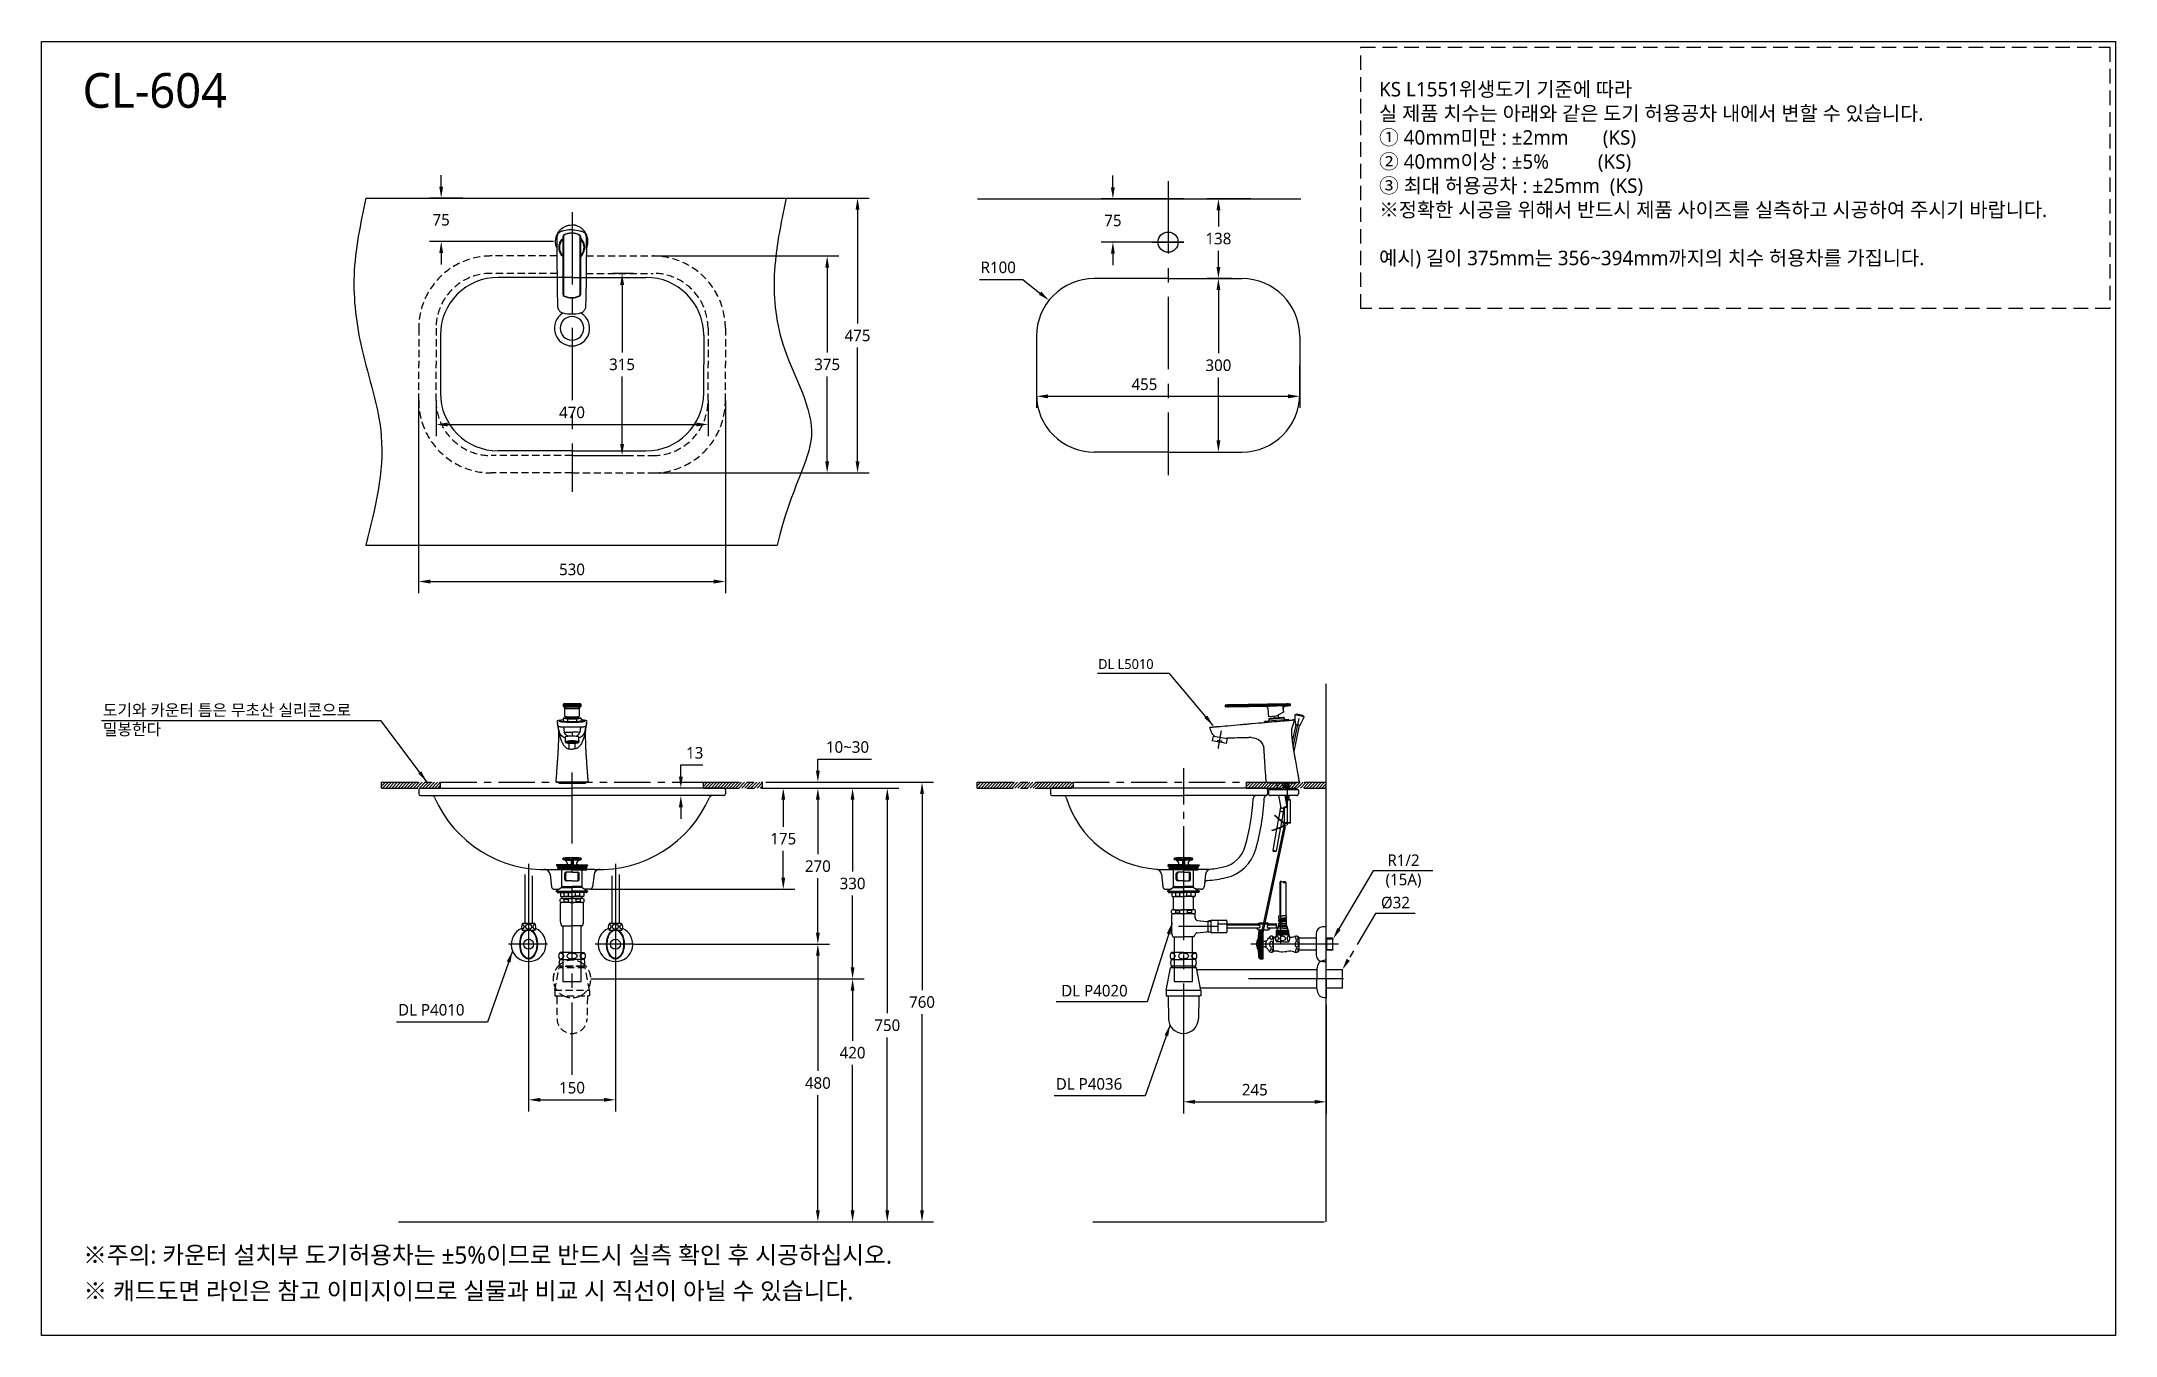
# Model space of a CAD drawing. Extents: x 283 to 7722, y -137 to 2100.
# Drawn here: x 4138 to 7722, y -137 to 2100 of the extents above; entities that cross this region are included whole.
import ezdxf

# ---------------------------------------------------------------- set-up
doc = ezdxf.new("R2010")
doc.units = 0
doc.header["$LTSCALE"] = 50
doc.header["$MEASUREMENT"] = 0
for name, pattern in [('CENTER', [2, 1.25, -0.25, 0.25, -0.25]), ('DASHED', [0.75, 0.5, -0.25]), ('HIDDEN', [0.375, 0.25, -0.125])]:
    doc.linetypes.add(name, pattern=pattern)
doc.layers.get('0').update_dxf_attribs({"linetype": 'CONTINUOUS'})
doc.layers.get('DEFPOINTS').update_dxf_attribs({"linetype": 'CONTINUOUS'})
for name, color, linetype in [('1', 1, 'CENTER'), ('2', 2, 'HIDDEN'), ('3', 3, 'CONTINUOUS'), ('30', 7, 'CONTINUOUS'), ('4', 4, 'CONTINUOUS'), ('5', 5, 'CONTINUOUS'), ('6', 6, 'CONTINUOUS'), ('7', 7, 'CONTINUOUS'), ('CENTER', 2, 'CENTER'), ('SA-DOOR', 4, 'CONTINUOUS')]:
    doc.layers.add(name, color=color, linetype=linetype)
doc.styles.add('GHS', font='txt.shx', dxfattribs={"bigfont": 'ghs.shx'})
doc.styles.add('ROMANS', font='romans')
doc.styles.get("Standard").update_dxf_attribs({"font": 'NanumGothic.ttf'})
doc.dimstyles.get("Standard").update_dxf_attribs({"dimtxt": 2.5, "dimasz": 2, "dimexe": 2, "dimexo": 1, "dimgap": 2, "dimtad": 1, "dimdec": 0, "dimlfac": 10, "dimrnd": 1, "dimzin": 0, "dimdsep": 46, "dimtxsty": 'Standard', "dimcen": 0, "dimclrd": 7, "dimclre": 7, "dimclrt": 2, "dimadec": 0, "dimazin": 0, "dimtfac": 1, "dimtdec": 0, "dimtofl": 0, "dimtmove": 0, "dimatfit": 3, "dimfxl": 0, "dimtolj": 1, "dimtzin": 0, "dimarcsym": 0})
pattern_1 = [(45, (3855.2243, 0), (-2.6516504, 2.6516504), [])]

msp = doc.modelspace()

# ---------------------------------------------------------------- texts
at = {"attachment_point": 1, "style": 'GHS'}
for s, insert, char_height, width in [('{\\fNanumGothic|b0|i0|c0|p50;CL-604}', (4209.40023, 2045.27793), 60, 460), ('{\\fNanumGothic|b0|i0|c129|p50;※ 캐드도면 라인은 참고 이미지이므로 실물과 비교 시 직선이 아닐 수 있습니다.}', (4211.02839, -45.1917), 30, 1933.7305945)]:
    msp.add_mtext(s, dxfattribs=dict(at, insert=insert, char_height=char_height, width=width))
at = {"color": 2, "attachment_point": 1, "style": 'GHS'}
for s, width, insert, char_height in [('{\\fNanumGothic|b0|i0|c129|p50;DL L5010}', 155.8345136, (5964.34852, 1032.0061), 17), ('{\\fNanumGothic|b0|i0|c129|p50;DL P4020}', 158.3659725, (5900.5495, 468.83563), 20), ('{\\fNanumGothic|b0|i0|c129|p50;DL P4010}', 158.3659725, (4754.66366, 435.77489), 20), ('{\\fNanumGothic|b0|i0|c129|p50;DL P4036}', 158.3659725, (5891.16567, 307.65914), 20)]:
    msp.add_mtext_dynamic_manual_height_columns(s, width=width, gutter_width=13.505, heights=[0], dxfattribs=dict(at, insert=insert, char_height=char_height))
at = {"insert": (4244.64389, 953.99765), "char_height": 20, "attachment_point": 1, "style": 'GHS'}
msp.add_mtext_dynamic_manual_height_columns('{\\fNanumGothic|b0|i0|c129|p50;도기와 카운터 틈은 무초산 실리콘으로 \\P밀봉한다}', width=518.1591402, gutter_width=13.5, heights=[0], dxfattribs=at)
at = {"layer": '1', "color": 2, "char_height": 20, "attachment_point": 5}
for s, insert in [('R1/2\\P(15A)', (6491.92155, 665.56722)), ('%%C32', (6478.02762, 610.75124))]:
    msp.add_mtext(s, dxfattribs=dict(at, insert=insert))
at = {"layer": '2', "color": 7, "insert": (6449.72427, 1868.78309), "char_height": 25, "attachment_point": 4, "style": 'ROMANS'}
msp.add_mtext('{\\fNanumGothic|b0|i0|c0|p50;KS L1551\\fNanumGothic|b0|i0|c129|p50;위생도기 기준에 따라 \\P실 제품 치수는 아래와 같은 도기 허용공차 내에서 변할 수 있습니다. \\fNanumGothic|b0|i0|c0|p50;\\P\\fNanumGothic|b0|i0|c129|p50;① \\fNanumGothic|b0|i0|c0|p50;40mm\\fNanumGothic|b0|i0|c129|p50;미만 : ±2mm       (KS)\\fNanumGothic|b0|i0|c0|p50; \\P\\fNanumGothic|b0|i0|c129|p50;② \\fNanumGothic|b0|i0|c0|p50;40mm\\fNanumGothic|b0|i0|c129|p50;이상 : ±5%          (KS)\\fNanumGothic|b0|i0|c0|p50;\\P\\fNanumGothic|b0|i0|c129|p50;③ 최대 허용공차 : ±25mm  (KS)\\fNanumGothic|b0|i0|c0|p50;\\P※\\fNanumGothic|b0|i0|c129|p50;정확한 시공을 위해서 반드시 제품 사이즈를 실측하고 시공하여 주시기 바랍니다\\fNanumGothic|b0|i0|c0|p50;.\\P\\P\\fNanumGothic|b0|i0|c129|p50;예시\\fNanumGothic|b0|i0|c0|p50;) \\fNanumGothic|b0|i0|c129|p50;길이 375\\fNanumGothic|b0|i0|c0|p50;mm\\fNanumGothic|b0|i0|c129|p50;는 3\\fNanumGothic|b0|i0|c0|p50;56~\\fNanumGothic|b0|i0|c129|p50;394\\fNanumGothic|b0|i0|c0|p50;mm\\fNanumGothic|b0|i0|c129|p50;까지의 치수 허용차를 가집니다\\fNanumGothic|b0|i0|c0|p50;.}', dxfattribs=at)
at = {"layer": '3', "color": 1, "insert": (4210.50828, 16.88361), "char_height": 30, "attachment_point": 1, "style": 'GHS'}
msp.add_mtext_dynamic_manual_height_columns('{\\fNanumGothic|b0|i0|c129|p50;※주의: 카운터 설치부 도기허용차는 ±5%이므로 반드시 실측 확인 후 시공하십시오.}', width=3042.4010348, gutter_width=13.505, heights=[0], dxfattribs=at)

# ---------------------------------------------------------------- blocks, each defined once
blk = doc.blocks.new('*D29')
at = {"color": 3, "lineweight": -2}
for p, q in [((4980.2, 514.5), (4980.2, 250.1)), ((5130.2, 514.5), (5130.2, 250.1)), ((5000.2, 270.1), (5110.2, 270.1))]:
    blk.add_line(p, q, dxfattribs=at)
at = {"color": 3}
for points in [[(5000.2, 273.5), (5000.2, 266.8), (4980.2, 270.1)], [(5110.2, 273.5), (5110.2, 266.8), (5130.2, 270.1)]]:
    blk.add_solid(points, dxfattribs=at)
at = {"layer": 'DEFPOINTS', "color": 0}
for p in [(4980.2, 514.5), (5130.2, 514.5), (5130.2, 270.1)]:
    blk.add_point(p, dxfattribs=at)
at = {"color": 2, "insert": (5055.2, 291), "char_height": 20, "attachment_point": 5}
blk.add_mtext('\\A1;150', dxfattribs=at)
blk = doc.blocks.new('*D28')
at = {"layer": '3', "color": 3, "lineweight": -2}
for p, q in [((6358.2, 434.1), (6358.2, 246.7)), ((6111.7, 412.1), (6111.7, 246.7)), ((6131.7, 266.7), (6338.2, 266.7))]:
    blk.add_line(p, q, dxfattribs=at)
at = {"layer": '3', "color": 3}
for points in [[(6131.7, 270), (6131.7, 263.3), (6111.7, 266.7)], [(6338.2, 270), (6338.2, 263.3), (6358.2, 266.7)]]:
    blk.add_solid(points, dxfattribs=at)
at = {"layer": 'DEFPOINTS', "color": 0}
for p in [(6358.2, 434.1), (6111.7, 412.1), (6358.2, 266.7)]:
    blk.add_point(p, dxfattribs=at)
at = {"layer": '3', "color": 2, "insert": (6235, 287.5), "char_height": 20, "attachment_point": 5}
blk.add_mtext('\\A1;245', dxfattribs=at)
blk = doc.blocks.new('*D30')
at = {"color": 3, "lineweight": -2}
for p, q in [((5087.7, 479.1), (5560, 479.1)), ((5540, 459.1), (5540, 372.3)), ((5540, 79.1), (5540, 330.6)), ((5355.2, 59.1), (5560, 59.1))]:
    blk.add_line(p, q, dxfattribs=at)
at = {"color": 3}
for points in [[(5536.7, 459.1), (5543.3, 459.1), (5540, 479.1)], [(5536.7, 79.1), (5543.3, 79.1), (5540, 59.1)]]:
    blk.add_solid(points, dxfattribs=at)
at = {"layer": 'DEFPOINTS', "color": 0}
for p in [(5087.7, 479.1), (5355.2, 59.1), (5540, 59.1)]:
    blk.add_point(p, dxfattribs=at)
at = {"color": 2, "insert": (5540, 351.5), "char_height": 20, "attachment_point": 5}
blk.add_mtext('\\A1;420', dxfattribs=at)
blk = doc.blocks.new('*D31')
at = {"color": 3, "lineweight": -2}
for p, q in [((5440.2, 809.1), (5500, 809.1)), ((5480, 789.1), (5480, 695)), ((5480, 559.1), (5480, 653.3)), ((5162.9, 539.1), (5500, 539.1))]:
    blk.add_line(p, q, dxfattribs=at)
at = {"color": 3}
for points in [[(5476.7, 789.1), (5483.3, 789.1), (5480, 809.1)], [(5476.7, 559.1), (5483.3, 559.1), (5480, 539.1)]]:
    blk.add_solid(points, dxfattribs=at)
at = {"layer": 'DEFPOINTS', "color": 0}
for p in [(5440.2, 809.1), (5162.9, 539.1), (5480, 539.1)]:
    blk.add_point(p, dxfattribs=at)
at = {"color": 2, "insert": (5480, 674.1), "char_height": 20, "attachment_point": 5}
blk.add_mtext('\\A1;270', dxfattribs=at)
blk = doc.blocks.new('*D32')
at = {"color": 3, "lineweight": -2}
for p, q in [((5500, 809.1), (5560, 809.1)), ((5540, 789.1), (5540, 665)), ((5540, 499.1), (5540, 623.2)), ((5087.7, 479.1), (5560, 479.1))]:
    blk.add_line(p, q, dxfattribs=at)
at = {"color": 3}
for points in [[(5536.7, 789.1), (5543.3, 789.1), (5540, 809.1)], [(5536.7, 499.1), (5543.3, 499.1), (5540, 479.1)]]:
    blk.add_solid(points, dxfattribs=at)
at = {"layer": 'DEFPOINTS', "color": 0}
for p in [(5500, 809.1), (5087.7, 479.1), (5540, 479.1)]:
    blk.add_point(p, dxfattribs=at)
at = {"color": 2, "insert": (5540, 644.1), "char_height": 20, "attachment_point": 5}
blk.add_mtext('\\A1;330', dxfattribs=at)
blk = doc.blocks.new('*D33')
at = {"color": 3, "lineweight": -2}
for p, q in [((5384.4, 809.1), (5440.2, 809.1)), ((5420.2, 789.1), (5420.2, 742.4)), ((5420.2, 654.1), (5420.2, 700.9)), ((5085.8, 634.1), (5440.2, 634.1))]:
    blk.add_line(p, q, dxfattribs=at)
at = {"color": 3}
for points in [[(5416.9, 789.1), (5423.6, 789.1), (5420.2, 809.1)], [(5416.9, 654.1), (5423.6, 654.1), (5420.2, 634.1)]]:
    blk.add_solid(points, dxfattribs=at)
at = {"layer": 'DEFPOINTS', "color": 0}
for p in [(5384.4, 809.1), (5085.8, 634.1), (5420.2, 634.1)]:
    blk.add_point(p, dxfattribs=at)
at = {"color": 2, "insert": (5420.2, 721.6), "char_height": 20, "attachment_point": 5}
blk.add_mtext('\\A1;175', dxfattribs=at)
blk = doc.blocks.new('*D34')
at = {"color": 3, "lineweight": -2}
for p, q in [((5389.9, 819.1), (5680, 819.1)), ((5660, 799.1), (5660, 460)), ((5660, 79.1), (5660, 418.3)), ((5620, 59.1), (5680, 59.1))]:
    blk.add_line(p, q, dxfattribs=at)
at = {"color": 3}
for points in [[(5656.7, 799.1), (5663.3, 799.1), (5660, 819.1)], [(5656.7, 79.1), (5663.3, 79.1), (5660, 59.1)]]:
    blk.add_solid(points, dxfattribs=at)
at = {"layer": 'DEFPOINTS', "color": 0}
for p in [(5389.9, 819.1), (5620, 59.1), (5660, 59.1)]:
    blk.add_point(p, dxfattribs=at)
at = {"color": 2, "insert": (5660, 439.1), "char_height": 20, "attachment_point": 5}
blk.add_mtext('\\A1;760', dxfattribs=at)
blk = doc.blocks.new('*D35')
at = {"color": 3, "lineweight": -2}
for p, q in [((5560, 809.1), (5620, 809.1)), ((5600, 789.1), (5600, 419.8)), ((5600, 79.1), (5600, 378.1)), ((5560, 59.1), (5620, 59.1))]:
    blk.add_line(p, q, dxfattribs=at)
at = {"color": 3}
for points in [[(5596.7, 789.1), (5603.3, 789.1), (5600, 809.1)], [(5596.7, 79.1), (5603.3, 79.1), (5600, 59.1)]]:
    blk.add_solid(points, dxfattribs=at)
at = {"layer": 'DEFPOINTS', "color": 0}
for p in [(5560, 809.1), (5560, 59.1), (5600, 59.1)]:
    blk.add_point(p, dxfattribs=at)
at = {"color": 2, "insert": (5600, 399), "char_height": 20, "attachment_point": 5}
blk.add_mtext('\\A1;750', dxfattribs=at)
blk = doc.blocks.new('*D36')
at = {"color": 3, "lineweight": -2}
for p, q in [((4829.1, 1849.1), (4829.1, 1869.1)), ((4866.3, 1829.1), (4809.1, 1829.1)), ((5023.3, 1754.1), (4809.1, 1754.1)), ((4829.1, 1734.1), (4829.1, 1714.1))]:
    blk.add_line(p, q, dxfattribs=at)
at = {"color": 3}
for points in [[(4825.8, 1849.1), (4832.5, 1849.1), (4829.1, 1829.1)], [(4825.8, 1734.1), (4832.5, 1734.1), (4829.1, 1754.1)]]:
    blk.add_solid(points, dxfattribs=at)
at = {"layer": 'DEFPOINTS', "color": 0}
for p in [(4829.1, 1829.1), (4866.3, 1829.1), (5023.3, 1754.1)]:
    blk.add_point(p, dxfattribs=at)
at = {"color": 2, "insert": (4829.1, 1791.6), "char_height": 20, "attachment_point": 5}
blk.add_mtext('\\A1;75', dxfattribs=at)
blk = doc.blocks.new('*D37')
at = {"color": 3, "lineweight": -2}
for p, q in [((5989.8, 1848), (5989.8, 1868)), ((6112.6, 1828), (5969.8, 1828)), ((6112.6, 1753), (5969.8, 1753)), ((5989.8, 1733), (5989.8, 1713))]:
    blk.add_line(p, q, dxfattribs=at)
at = {"color": 3}
for points in [[(5986.4, 1848), (5993.1, 1848), (5989.8, 1828)], [(5986.4, 1733), (5993.1, 1733), (5989.8, 1753)]]:
    blk.add_solid(points, dxfattribs=at)
at = {"layer": 'DEFPOINTS', "color": 0}
for p in [(5989.8, 1828), (6112.6, 1828), (6112.6, 1753)]:
    blk.add_point(p, dxfattribs=at)
at = {"color": 2, "insert": (5989.8, 1790.5), "char_height": 20, "attachment_point": 5}
blk.add_mtext('\\A1;75', dxfattribs=at)
blk = doc.blocks.new('*D38')
at = {"color": 3, "lineweight": -2}
for p, q in [((5480, 839.1), (5480, 859.1)), ((5480, 859.1), (5572.4, 859.1)), ((5384.4, 809.1), (5500, 809.1)), ((5389.9, 819.1), (5500, 819.1)), ((5480, 789.1), (5480, 769.1))]:
    blk.add_line(p, q, dxfattribs=at)
at = {"color": 3}
for points in [[(5476.7, 839.1), (5483.3, 839.1), (5480, 819.1)], [(5476.7, 789.1), (5483.3, 789.1), (5480, 809.1)]]:
    blk.add_solid(points, dxfattribs=at)
at = {"layer": 'DEFPOINTS', "color": 0}
for p in [(5384.4, 809.1), (5389.9, 819.1), (5480, 819.1)]:
    blk.add_point(p, dxfattribs=at)
at = {"color": 2, "insert": (5531.2, 880), "char_height": 20, "attachment_point": 5}
blk.add_mtext('\\A1;10~30', dxfattribs=at)
blk = doc.blocks.new('*D39')
at = {"color": 3, "lineweight": -2}
for p, q in [((5243.2, 829.1), (5243.2, 849.1)), ((5243.2, 849.1), (5281.3, 849.1)), ((5282.2, 809.1), (5223.2, 809.1)), ((5303.2, 796.1), (5223.2, 796.1)), ((5243.2, 776.1), (5243.2, 756.1))]:
    blk.add_line(p, q, dxfattribs=at)
at = {"color": 3}
for points in [[(5239.9, 829.1), (5246.6, 829.1), (5243.2, 809.1)], [(5239.9, 776.1), (5246.6, 776.1), (5243.2, 796.1)]]:
    blk.add_solid(points, dxfattribs=at)
at = {"layer": 'DEFPOINTS', "color": 0}
for p in [(5243.2, 809.1), (5282.2, 809.1), (5303.2, 796.1)]:
    blk.add_point(p, dxfattribs=at)
at = {"color": 2, "insert": (5267.3, 870), "char_height": 20, "attachment_point": 5}
blk.add_mtext('\\A1;13', dxfattribs=at)
blk = doc.blocks.new('*D44')
at = {"color": 3, "lineweight": -2}
for p, q in [((5857.6, 1571.8), (5857.6, 1466.5)), ((6312.6, 1571.8), (6312.6, 1466.5)), ((5877.6, 1486.5), (6292.6, 1486.5))]:
    blk.add_line(p, q, dxfattribs=at)
at = {"color": 3}
for points in [[(5877.6, 1489.8), (5877.6, 1483.1), (5857.6, 1486.5)], [(6292.6, 1489.8), (6292.6, 1483.1), (6312.6, 1486.5)]]:
    blk.add_solid(points, dxfattribs=at)
at = {"layer": 'DEFPOINTS', "color": 0}
for p in [(5857.6, 1571.8), (6312.6, 1571.8), (6312.6, 1486.5)]:
    blk.add_point(p, dxfattribs=at)
at = {"color": 2, "insert": (6044.3, 1507.2), "char_height": 20, "attachment_point": 5}
blk.add_mtext('\\A1;455', dxfattribs=at)
blk = doc.blocks.new('*D45')
at = {"color": 3, "lineweight": -2}
for p, q in [((6085.1, 1690.1), (6192.1, 1690.1)), ((6172.1, 1670.1), (6172.1, 1561)), ((6172.1, 1410.1), (6172.1, 1519.2)), ((6085.1, 1390.1), (6192.1, 1390.1))]:
    blk.add_line(p, q, dxfattribs=at)
at = {"color": 3}
for points in [[(6168.8, 1670.1), (6175.5, 1670.1), (6172.1, 1690.1)], [(6168.8, 1410.1), (6175.5, 1410.1), (6172.1, 1390.1)]]:
    blk.add_solid(points, dxfattribs=at)
at = {"layer": 'DEFPOINTS', "color": 0}
for p in [(6085.1, 1690.1), (6085.1, 1390.1), (6172.1, 1390.1)]:
    blk.add_point(p, dxfattribs=at)
at = {"color": 2, "insert": (6172.1, 1540.1), "char_height": 20, "attachment_point": 5}
blk.add_mtext('\\A1;300', dxfattribs=at)
blk = doc.blocks.new('*D41')
at = {"color": 3, "lineweight": -2}
for p, q in [((4790.2, 1479.1), (4790.2, 1146.2)), ((5320.2, 1479.1), (5320.2, 1146.2)), ((4810.2, 1166.2), (5300.2, 1166.2))]:
    blk.add_line(p, q, dxfattribs=at)
at = {"color": 3}
for points in [[(4810.2, 1169.5), (4810.2, 1162.8), (4790.2, 1166.2)], [(5300.2, 1169.5), (5300.2, 1162.8), (5320.2, 1166.2)]]:
    blk.add_solid(points, dxfattribs=at)
at = {"layer": 'DEFPOINTS', "color": 0}
for p in [(4790.2, 1479.1), (5320.2, 1479.1), (5320.2, 1166.2)]:
    blk.add_point(p, dxfattribs=at)
at = {"color": 2, "insert": (5055.2, 1187.1), "char_height": 20, "attachment_point": 5}
blk.add_mtext('\\A1;530', dxfattribs=at)
blk = doc.blocks.new('*D42')
at = {"color": 3, "lineweight": -2}
for p, q in [((4820.2, 1479.1), (4820.2, 1417.8)), ((5290.2, 1479.1), (5290.2, 1417.8)), ((4840.2, 1437.8), (5270.2, 1437.8))]:
    blk.add_line(p, q, dxfattribs=at)
at = {"color": 3}
for points in [[(4840.2, 1441.1), (4840.2, 1434.4), (4820.2, 1437.8)], [(5270.2, 1441.1), (5270.2, 1434.4), (5290.2, 1437.8)]]:
    blk.add_solid(points, dxfattribs=at)
at = {"layer": 'DEFPOINTS', "color": 0}
for p in [(4820.2, 1479.1), (5290.2, 1479.1), (5290.2, 1437.8)]:
    blk.add_point(p, dxfattribs=at)
at = {"color": 2, "insert": (5055.2, 1458.6), "char_height": 20, "attachment_point": 5}
blk.add_mtext('\\A1;470', dxfattribs=at)
blk = doc.blocks.new('*D43')
at = {"color": 3, "lineweight": -2}
for p, q in [((5125.2, 1699.1), (5161.7, 1699.1)), ((5141.7, 1679.1), (5141.7, 1562.5)), ((5141.7, 1404.1), (5141.7, 1520.7)), ((5055.2, 1384.1), (5161.7, 1384.1))]:
    blk.add_line(p, q, dxfattribs=at)
at = {"color": 3}
for points in [[(5138.4, 1679.1), (5145.1, 1679.1), (5141.7, 1699.1)], [(5138.4, 1404.1), (5145.1, 1404.1), (5141.7, 1384.1)]]:
    blk.add_solid(points, dxfattribs=at)
at = {"layer": 'DEFPOINTS', "color": 0}
for p in [(5125.2, 1699.1), (5055.2, 1384.1), (5141.7, 1384.1)]:
    blk.add_point(p, dxfattribs=at)
at = {"color": 2, "insert": (5141.7, 1541.6), "char_height": 20, "attachment_point": 5}
blk.add_mtext('\\A1;315', dxfattribs=at)
blk = doc.blocks.new('*D46')
at = {"color": 3, "lineweight": -2}
for p, q in [((5195.2, 1729.1), (5516.1, 1729.1)), ((5496.1, 1709.1), (5496.1, 1562.5)), ((5496.1, 1374.1), (5496.1, 1520.7)), ((5195.2, 1354.1), (5516.1, 1354.1))]:
    blk.add_line(p, q, dxfattribs=at)
at = {"color": 3}
for points in [[(5492.7, 1709.1), (5499.4, 1709.1), (5496.1, 1729.1)], [(5492.7, 1374.1), (5499.4, 1374.1), (5496.1, 1354.1)]]:
    blk.add_solid(points, dxfattribs=at)
at = {"layer": 'DEFPOINTS', "color": 0}
for p in [(5195.2, 1729.1), (5195.2, 1354.1), (5496.1, 1354.1)]:
    blk.add_point(p, dxfattribs=at)
at = {"color": 2, "insert": (5496.1, 1541.6), "char_height": 20, "attachment_point": 5}
blk.add_mtext('\\A1;375', dxfattribs=at)
blk = doc.blocks.new('*D47')
at = {"color": 3, "lineweight": -2}
for p, q in [((6228, 1828), (6152.1, 1828)), ((6172.1, 1808), (6172.1, 1780)), ((6172.1, 1710.1), (6172.1, 1738.2)), ((6195.7, 1690.1), (6152.1, 1690.1))]:
    blk.add_line(p, q, dxfattribs=at)
at = {"color": 3}
for points in [[(6168.8, 1808), (6175.5, 1808), (6172.1, 1828)], [(6168.8, 1710.1), (6175.5, 1710.1), (6172.1, 1690.1)]]:
    blk.add_solid(points, dxfattribs=at)
at = {"layer": 'DEFPOINTS', "color": 0}
for p in [(6172.1, 1828), (6228, 1828), (6195.7, 1690.1)]:
    blk.add_point(p, dxfattribs=at)
at = {"color": 2, "insert": (6172.1, 1759.1), "char_height": 20, "attachment_point": 5}
blk.add_mtext('\\A1;138', dxfattribs=at)
blk = doc.blocks.new('*D40')
at = {"color": 3, "lineweight": -2}
for p, q in [((5162.9, 539.1), (5500, 539.1)), ((5480, 519.1), (5480, 320)), ((5480, 79.1), (5480, 278.3)), ((5355.2, 59.1), (5500, 59.1))]:
    blk.add_line(p, q, dxfattribs=at)
at = {"color": 3}
for points in [[(5476.7, 519.1), (5483.3, 519.1), (5480, 539.1)], [(5476.7, 79.1), (5483.3, 79.1), (5480, 59.1)]]:
    blk.add_solid(points, dxfattribs=at)
at = {"layer": 'DEFPOINTS', "color": 0}
for p in [(5162.9, 539.1), (5355.2, 59.1), (5480, 59.1)]:
    blk.add_point(p, dxfattribs=at)
at = {"color": 2, "insert": (5480, 299.1), "char_height": 20, "attachment_point": 5}
blk.add_mtext('\\A1;480', dxfattribs=at)
blk = doc.blocks.new('*D48')
at = {"color": 3, "lineweight": -2}
for p, q in [((5425.2, 1829.1), (5568.6, 1829.1)), ((5548.6, 1809.1), (5548.6, 1612.4)), ((5548.6, 1374.1), (5548.6, 1570.8)), ((5195.2, 1354.1), (5568.6, 1354.1))]:
    blk.add_line(p, q, dxfattribs=at)
at = {"color": 3}
for points in [[(5545.2, 1809.1), (5551.9, 1809.1), (5548.6, 1829.1)], [(5545.2, 1374.1), (5551.9, 1374.1), (5548.6, 1354.1)]]:
    blk.add_solid(points, dxfattribs=at)
at = {"layer": 'DEFPOINTS', "color": 0}
for p in [(5425.2, 1829.1), (5195.2, 1354.1), (5548.6, 1354.1)]:
    blk.add_point(p, dxfattribs=at)
at = {"color": 2, "insert": (5548.6, 1591.6), "char_height": 20, "attachment_point": 5}
blk.add_mtext('\\A1;475', dxfattribs=at)
blk = doc.blocks.new('*D27')
at = {"color": 3, "lineweight": -2}
for p, q in [((5759.1, 1688.5), (5834.4, 1688.5)), ((5834.4, 1688.5), (5863.8, 1664.9))]:
    blk.add_line(p, q, dxfattribs=at)
at = {"color": 3}
blk.add_solid([(5865.9, 1667.6), (5861.8, 1662.3), (5879.5, 1652.5)], dxfattribs=at)
at = {"layer": 'DEFPOINTS', "color": 0}
for p in [(5879.5, 1652.5), (5957.6, 1590.1)]:
    blk.add_point(p, dxfattribs=at)
at = {"color": 2, "insert": (5791.7, 1709.3), "char_height": 20, "attachment_point": 5}
blk.add_mtext('\\A1;R100', dxfattribs=at)

# ---------------------------------------------------------------- dimensions: what is measured, and where the dimension line sits
for base, p1, p2, picture, middle in [((4829.14495, 1829.14283), (5023.27603, 1754.14283), (4866.33463, 1829.14283), '*D36', (4829.14495, 1791.64283)), ((5989.76109, 1828.03947), (6112.62126, 1753.03947), (6112.62126, 1828.03947), '*D37', (5989.76109, 1790.53947)), ((5599.9905, 59.14283), (5559.9905, 809.14283), (5559.9905, 59.14283), '*D35', (5599.9905, 398.97674)), ((5539.9905, 59.14283), (5087.72427, 479.14283), (5355.22427, 59.14283), '*D30', (5539.9905, 351.47203))]:
    dim = msp.add_linear_dim(base=base, p1=p1, p2=p2, angle=90, dimstyle='Standard', override={"dimtxt": 20, "dimasz": 20, "dimexe": 20, "dimexo": 0, "dimgap": 10, "dimtih": 1, "dimtoh": 1, "dimdec": 4, "dimlfac": 1, "dimzin": 8, "dimclrd": 3, "dimclre": 3, "dimtdec": 4, "dimarcsym": 1})
    dim.commit()
    dim.dimension.update_dxf_attribs({"geometry": picture, "text_midpoint": middle, "dimtype": 160})
for base, p1, p2, picture, middle in [((5548.58108, 1354.07575), (5425.22427, 1829.14283), (5195.22427, 1354.07575), '*D48', (5548.58108, 1591.60929)), ((6172.11712, 1828.03947), (6195.72685, 1690.07575), (6227.9936, 1828.03947), '*D47', (6172.11712, 1759.05761)), ((5496.0829, 1354.07575), (5195.22427, 1729.07575), (5195.22427, 1354.07575), '*D46', (5496.0829, 1541.57575)), ((5141.72013, 1384.07575), (5125.22427, 1699.07575), (5055.22427, 1384.07575), '*D43', (5141.72013, 1541.57575)), ((6172.11712, 1390.07575), (6085.12126, 1690.07575), (6085.12126, 1390.07575), '*D45', (6172.11712, 1540.07575)), ((5243.23416, 809.14283), (5303.22635, 796.14283), (5282.22427, 809.14283), '*D39', (5267.2828, 870.04412)), ((5420.22427, 634.14283), (5384.43707, 809.14283), (5085.77742, 634.14283), '*D33', (5420.22427, 721.64283)), ((5539.9905, 479.14283), (5499.9905, 809.14283), (5087.72427, 479.14283), '*D32', (5539.9905, 644.14283)), ((5479.9905, 539.14283), (5440.22427, 809.14283), (5162.85084, 539.14283), '*D31', (5479.9905, 674.14283)), ((5659.9905, 59.14283), (5389.94547, 819.14283), (5619.9905, 59.14283), '*D34', (5659.9905, 439.14283)), ((5479.9905, 59.14283), (5162.85084, 539.14283), (5355.22427, 59.14283), '*D40', (5479.9905, 299.14283))]:
    dim = msp.add_linear_dim(base=base, p1=p1, p2=p2, angle=90, dimstyle='Standard', override={"dimtxt": 20, "dimasz": 20, "dimexe": 20, "dimexo": 0, "dimgap": 10, "dimtih": 1, "dimtoh": 1, "dimdec": 4, "dimlfac": 1, "dimzin": 8, "dimclrd": 3, "dimclre": 3, "dimtdec": 4, "dimarcsym": 1})
    dim.commit()
    dim.dimension.update_dxf_attribs({"geometry": picture, "text_midpoint": middle})
dim = msp.add_radius_dim(center=(5957.62126, 1590.07575), mpoint=(5879.47286, 1652.46827), dimstyle='Standard', override={"dimtxt": 20, "dimasz": 20, "dimexe": 20, "dimexo": 0, "dimgap": 10, "dimtih": 1, "dimtoh": 1, "dimdec": 4, "dimlfac": 1, "dimzin": 8, "dimclrd": 3, "dimclre": 3, "dimtdec": 4, "dimarcsym": 1})
dim.commit()
dim.dimension.update_dxf_attribs({"geometry": '*D27', "text_midpoint": (5791.7391, 1688.46516), "dimtype": 164})
dim = msp.add_linear_dim(base=(6312.62126, 1486.47711), p1=(5857.62126, 1571.82575), p2=(6312.62126, 1571.82575), dimstyle='Standard', override={"dimtxt": 20, "dimasz": 20, "dimexe": 20, "dimexo": 0, "dimgap": 10, "dimdec": 4, "dimlfac": 1, "dimzin": 8, "dimclrd": 3, "dimclre": 3, "dimtdec": 4, "dimarcsym": 1})
dim.commit()
dim.dimension.update_dxf_attribs({"geometry": '*D44', "text_midpoint": (6044.34782, 1486.47711), "dimtype": 160})
for base, p1, p2, override, picture, middle in [((5320.22427, 1166.16421), (4790.22427, 1479.07575), (5320.22427, 1479.07575), {"dimtxt": 20, "dimasz": 20, "dimexe": 20, "dimexo": 0, "dimgap": 10, "dimdec": 4, "dimlfac": 1, "dimzin": 8, "dimclrd": 3, "dimclre": 3, "dimtdec": 4, "dimarcsym": 1}, '*D41', (5055.22427, 1187.0655)), ((5290.22427, 1437.78092), (4820.22427, 1479.07575), (5290.22427, 1479.07575), {"dimtxt": 20, "dimasz": 20, "dimexe": 20, "dimexo": 0, "dimgap": 10, "dimdec": 4, "dimlfac": 1, "dimzin": 8, "dimclrd": 3, "dimclre": 3, "dimtdec": 4, "dimarcsym": 1}, '*D42', (5055.22427, 1458.59637)), ((5130.22427, 270.14153), (4980.22427, 514.48431), (5130.22427, 514.48431), {"dimtxt": 20, "dimasz": 20, "dimexe": 20, "dimexo": 0, "dimgap": 10, "dimdec": 4, "dimlfac": 1, "dimzin": 8, "dimclrd": 3, "dimclre": 3, "dimtdec": 4}, '*D29', (5055.22427, 290.9999))]:
    dim = msp.add_linear_dim(base=base, p1=p1, p2=p2, dimstyle='Standard', override=override)
    dim.commit()
    dim.dimension.update_dxf_attribs({"geometry": picture, "text_midpoint": middle})
dim = msp.add_linear_dim(base=(5479.9905, 819.14283), p1=(5384.43707, 809.14283), p2=(5389.94547, 819.14283), angle=90, text='<>~30', dimstyle='Standard', override={"dimtxt": 20, "dimasz": 20, "dimexe": 20, "dimexo": 0, "dimgap": 10, "dimtih": 1, "dimtoh": 1, "dimdec": 4, "dimlfac": 1, "dimzin": 8, "dimclrd": 3, "dimclre": 3, "dimtdec": 4, "dimarcsym": 1})
dim.commit()
dim.dimension.update_dxf_attribs({"geometry": '*D38', "text_midpoint": (5531.20653, 880.04412)})
at = {"layer": '3'}
dim = msp.add_linear_dim(base=(6358.22427, 266.66191), p1=(6111.72427, 412.14283), p2=(6358.22427, 434.14283), text='245', dimstyle='Standard', override={"dimtxt": 20, "dimasz": 20, "dimexe": 20, "dimexo": 0, "dimgap": 10, "dimdec": 4, "dimlfac": 1, "dimzin": 8, "dimclrd": 3, "dimclre": 3, "dimtdec": 4}, dxfattribs=at)
dim.commit()
dim.dimension.update_dxf_attribs({"geometry": '*D28', "text_midpoint": (6234.97427, 287.54889)})

# ---------------------------------------------------------------- hatches: boundary and pattern name
h = msp.add_hatch()
h.set_pattern_fill('ANSI31', color=256, scale=30, style=0)
h.set_pattern_definition(pattern_1)
h.paths.add_polyline_path([(4828.22427, 809.14283), (4828.22427, 819.14283), (4726.01147, 819.14283), (4726.01147, 809.14283)])
h = msp.add_hatch()
h.set_pattern_fill('ANSI31', color=256, scale=30, style=0)
h.set_pattern_definition(pattern_1)
h.paths.add_polyline_path([(5282.22427, 809.14283), (5282.22427, 819.14283), (5384.43707, 819.14283), (5384.43707, 809.14283)])
h = msp.add_hatch()
h.set_pattern_fill('ANSI31', color=256, scale=30, style=0)
h.set_pattern_definition(pattern_1)
h.paths.add_polyline_path([(6220.22427, 809.14283), (6358.22427, 809.14283), (6358.22427, 819.14283), (6220.22427, 819.14283)])
h.paths.add_polyline_path([(5755.22427, 809.14283), (5921.22427, 809.14283), (5921.22427, 819.14283), (5755.22427, 819.14283)])

# ---------------------------------------------------------------- linework, layer by layer
for p, q in [((5055.22427, 1692.07575), (4927.72427, 1692.07575)), ((5055.22427, 1692.07575), (5182.72427, 1692.07575)), ((6085.12126, 1690.07575), (5957.62126, 1690.07575)), ((6085.12126, 1690.07575), (6212.62126, 1690.07575)), ((4827.72427, 1592.07575), (4827.72427, 1492.07575)), ((5282.72427, 1592.07575), (5282.72427, 1541.57575)), ((5857.62126, 1590.07575), (5857.62126, 1490.07575)), ((6312.62126, 1590.07575), (6312.62126, 1539.57575)), ((5282.72427, 1492.07575), (5282.72427, 1541.57575)), ((6312.62126, 1490.07575), (6312.62126, 1539.57575)), ((5055.22427, 1392.07575), (4927.72427, 1392.07575)), ((5055.22427, 1392.07575), (5182.72427, 1392.07575)), ((6085.12126, 1390.07575), (5957.62126, 1390.07575)), ((6085.12126, 1390.07575), (6212.62126, 1390.07575))]:
    msp.add_line(p, q)
at = {"ltscale": 0.5}
for p, q in [((5081.69859, 819.14286), (5028.73906, 819.14286)), ((5078.29383, 819.14286), (5032.15471, 819.14281)), ((5032.15471, 819.14281), (5032.15471, 817.66429)), ((5078.29383, 819.14286), (5078.29383, 817.66429)), ((6260.16015, 819.14283), (6260.16015, 817.66431)), ((6306.28838, 819.14283), (6306.28838, 817.66431))]:
    msp.add_line(p, q, dxfattribs=at)
at = {"color": 7, "linetype": 'HIDDEN'}
msp.add_line((5037.73989, 819.1429), (5037.73989, 819.14282), dxfattribs=at)
at = {"color": 4, "linetype": 'HIDDEN'}
for p, q in [((5025.31921, 459.45153), (5032.72427, 498.45153)), ((5036.12427, 500.45153), (5032.72427, 498.45153)), ((5077.72427, 498.45153), (5032.72427, 498.45153)), ((5076.22427, 501.35461), (5034.22427, 501.35461)), ((5074.32427, 500.45153), (5036.12427, 500.45153)), ((5074.32427, 500.45153), (5077.72427, 498.45153)), ((5085.22427, 458.95153), (5077.72427, 498.45153)), ((5025.22427, 459.45153), (5025.22427, 449.95153)), ((5025.22427, 459.45153), (5085.12933, 459.45153)), ((5025.22427, 449.95153), (5027.59605, 449.95153)), ((5027.59605, 449.95153), (5083.22427, 449.95153)), ((5028.72427, 448.15153), (5029.22427, 410.85461)), ((5081.72427, 448.01504), (5081.22427, 410.85461)), ((5085.22427, 449.95153), (5083.22427, 449.95153)), ((5085.22427, 458.95153), (5085.22427, 449.95153))]:
    msp.add_line(p, q, dxfattribs=at)
at = {"color": 4}
for p, q in [((6081.72427, 458.95153), (6089.22427, 498.45153)), ((6092.62427, 500.45153), (6089.22427, 498.45153)), ((6134.22427, 498.45153), (6089.22427, 498.45153)), ((6132.72427, 501.35461), (6090.72427, 501.35461)), ((6130.82427, 500.45153), (6134.22427, 498.45153)), ((6141.72427, 458.95153), (6134.22427, 498.45153)), ((6081.72427, 459.45153), (6141.62933, 459.45153)), ((6081.72427, 458.95153), (6081.72427, 449.95153)), ((6082.09605, 449.95153), (6084.09605, 449.95153)), ((6084.09605, 449.95153), (6139.72427, 449.95153)), ((6085.22427, 448.15153), (6085.72427, 410.85461)), ((6138.22427, 448.01504), (6137.72427, 410.85461)), ((6141.72427, 449.95153), (6139.72427, 449.95153)), ((6141.72427, 458.95153), (6141.72427, 449.95153))]:
    msp.add_line(p, q, dxfattribs=at)
for centre, start, end in [((4927.72427, 1592.07575), 90, 180), ((5182.72427, 1592.07575), 0, 90), ((5957.62126, 1590.07575), 90, 180), ((6212.62126, 1590.07575), 0, 90), ((4927.72427, 1492.07575), 180, 270), ((5182.72427, 1492.07575), 270, 0), ((5957.62126, 1490.07575), 180, 270), ((6212.62126, 1490.07575), 270, 0)]:
    msp.add_arc(centre, 100, start, end)
at = {"color": 4, "linetype": 'HIDDEN'}
for centre, radius, start, end in [((5046.82427, 507.10461), 13.85, 155.47045254, 204.52954746), ((5063.62427, 507.10461), 13.85, 335.47045254, 24.52954746), ((5026.72427, 448.15153), 2, 0, 64.15806724), ((5083.72427, 448.01504), 2, 104.47751219, 180), ((5055.22427, 410.85461), 26, 180, 0)]:
    msp.add_arc(centre, radius, start, end, dxfattribs=at)
at = {"color": 4}
for centre, radius, start, end in [((6103.32427, 507.10461), 13.85, 155.47045254, 204.52954746), ((6120.12427, 507.10461), 13.85, 335.47045254, 24.52954746), ((6083.22427, 448.15153), 2, 0, 64.15806724), ((6140.22427, 448.01504), 2, 104.47751219, 180), ((6111.72427, 410.85461), 26, 180, 0)]:
    msp.add_arc(centre, radius, start, end, dxfattribs=at)
at = {"layer": '1', "color": 7, "linetype": 'Continuous'}
for p, q in [((5039.71317, 1762.99155), (5039.71317, 1763.03518)), ((5039.71317, 1662.51015), (5039.71317, 1762.99155)), ((5040.21317, 1762.98282), (5040.21317, 1662.50142)), ((5041.38475, 1765.72462), (5041.38475, 1765.68099)), ((5068.04158, 1765.68099), (5068.04158, 1765.72462)), ((5069.21317, 1662.50142), (5069.21317, 1762.98282)), ((5069.71317, 1763.03518), (5069.71317, 1762.99155)), ((5069.71317, 1762.99155), (5069.71317, 1662.51015)), ((5033.41317, 1744.36976), (5033.41317, 1744.19545)), ((5033.41317, 1744.02114), (5033.41317, 1743.71609)), ((5076.01317, 1744.19545), (5076.01317, 1744.36976)), ((5076.01317, 1743.71609), (5076.01317, 1744.02114)), ((5040.21883, 952.61637), (5040.21883, 954.37027)), ((5040.21883, 950.11675), (5040.21883, 952.61637)), ((5040.71883, 954.8702), (5040.71883, 953.11629)), ((5041.89041, 952.56942), (5041.89041, 950.06981)), ((5042.21883, 947.25573), (5042.21883, 933.49798)), ((5052.11883, 930.61077), (5052.11883, 932.39776)), ((5058.31883, 930.61077), (5058.31883, 932.39776)), ((5068.21883, 933.49798), (5068.21883, 947.26955)), ((5068.54724, 950.06981), (5068.54724, 952.56942)), ((5069.71883, 953.11629), (5069.71883, 954.8702)), ((5070.21883, 954.37027), (5070.21883, 952.61637)), ((5070.21883, 952.61637), (5070.21883, 950.11675)), ((6184.22798, 952.37836), (6187.33929, 952.43267)), ((6184.27161, 949.87874), (6184.22798, 952.37836)), ((6187.38292, 949.93305), (6184.27161, 949.87874)), ((6184.71917, 952.88701), (6187.77881, 952.94042)), ((6187.83989, 949.44095), (6184.78026, 949.38754)), ((6187.33929, 952.43267), (6190.02874, 952.47961)), ((6187.33929, 952.43267), (6187.38292, 949.93305)), ((6190.07237, 949.97999), (6187.38292, 949.93305)), ((6190.02001, 952.97954), (6187.77881, 952.94042)), ((6187.83989, 949.44095), (6190.08109, 949.48007)), ((6290.50141, 954.73344), (6190.02001, 952.97954)), ((6190.02001, 952.97954), (6190.02874, 952.47961)), ((6190.02874, 952.47961), (6290.51014, 954.23352)), ((6190.07237, 949.97999), (6190.02874, 952.47961)), ((6290.55377, 951.7339), (6190.07237, 949.97999)), ((6190.08109, 949.48007), (6190.07237, 949.97999)), ((6190.08109, 949.48007), (6260.27173, 950.70525)), ((6259.19459, 932.2282), (6257.98853, 946.01347)), ((6272.14512, 933.36123), (6259.19459, 932.2282)), ((6260.75607, 929.86992), (6283.96741, 931.90065)), ((6269.22373, 930.61075), (6269.0071, 933.08679)), ((6284.56731, 940.53319), (6272.14512, 933.36123)), ((6275.15511, 935.09904), (6275.49975, 931.15983)), ((6281.65128, 951.07844), (6290.5625, 951.23398)), ((6283.96741, 931.90065), (6284.05456, 930.90445)), ((6284.48211, 941.50712), (6284.56731, 940.53319)), ((6292.74262, 954.77257), (6290.50141, 954.73344)), ((6290.50141, 954.73344), (6290.51014, 954.23352)), ((6290.51014, 954.23352), (6293.19958, 954.28047)), ((6290.51014, 954.23352), (6290.55377, 951.7339)), ((6293.24322, 951.78085), (6290.55377, 951.7339)), ((6290.5625, 951.23398), (6290.55377, 951.7339)), ((6290.5625, 951.23398), (6292.8037, 951.2731)), ((6292.74262, 954.77257), (6295.80225, 954.82597)), ((6295.86333, 951.3265), (6292.8037, 951.2731)), ((6293.19958, 954.28047), (6296.3109, 954.33478)), ((6293.24322, 951.78085), (6293.19958, 954.28047)), ((6296.35453, 951.83516), (6293.24322, 951.78085)), ((6296.3109, 954.33478), (6296.35453, 951.83516)), ((5033.91883, 925.90433), (5033.91883, 923.94781)), ((5047.4246, 928.21441), (5039.63037, 929.39101)), ((5039.63037, 929.39101), (5039.63037, 924.90814)), ((5047.4246, 923.73153), (5039.63037, 924.90814)), ((5043.56889, 930.40408), (5040.10821, 929.88166)), ((5043.56892, 930.39651), (5040.20772, 929.88911)), ((5040.20772, 929.88911), (5047.71327, 928.75608)), ((5043.21883, 896.92714), (5043.21883, 891.5107)), ((5043.56883, 930.8853), (5043.56883, 929.54512)), ((5063.01306, 928.21441), (5047.4246, 928.21441)), ((5047.4246, 928.21441), (5047.4246, 923.73153)), ((5063.01306, 923.73153), (5047.4246, 923.73153)), ((5047.71327, 928.75608), (5062.72438, 928.75608)), ((5052.11883, 930.61077), (5058.31883, 930.61077)), ((5055.21883, 905.79841), (5055.21883, 899.01105)), ((5062.72438, 928.75608), (5070.22993, 929.88911)), ((5070.80728, 929.39101), (5063.01306, 928.21441)), ((5063.01306, 928.21441), (5063.01306, 923.73153)), ((5070.80728, 924.90814), (5063.01306, 923.73153)), ((5070.22993, 929.88911), (5066.86874, 930.39651)), ((5070.32945, 929.88166), (5066.86876, 930.40408)), ((5066.86883, 929.54512), (5066.86883, 930.8853)), ((5067.21883, 891.5107), (5067.21883, 896.92714)), ((5070.80728, 929.39101), (5070.80728, 924.90814)), ((5076.51883, 923.94781), (5076.51883, 925.90433)), ((6161.98638, 890.64003), (6163.46238, 899.0109)), ((6163.46238, 899.0109), (6187.09777, 894.84334)), ((6294.01647, 927.76072), (6251.57857, 924.04789)), ((6251.57857, 924.04789), (6259.32007, 925.05696)), ((6251.70854, 922.56235), (6251.57857, 924.04789)), ((6259.04384, 928.21439), (6272.49247, 929.39099)), ((6259.04384, 928.21439), (6259.43605, 923.73151)), ((6272.44889, 929.88909), (6259.49836, 928.75606)), ((6260.84323, 928.87372), (6260.75607, 929.86992)), ((6285.39943, 931.02212), (6272.44889, 929.88909)), ((6272.49247, 929.39099), (6285.9411, 930.56759)), ((6285.9411, 930.56759), (6286.3333, 926.08472)), ((6286.21736, 927.41016), (6294.01647, 927.76072)), ((6294.01647, 927.76072), (6294.14643, 926.27518)), ((5043.71883, 889.15152), (5043.71883, 892.10594)), ((5043.71883, 887.96104), (5043.71883, 889.15152)), ((5045.71883, 889.09856), (5045.71883, 888.75018)), ((5064.71883, 888.75018), (5064.71883, 889.09856)), ((5066.71883, 892.10594), (5066.71883, 889.15152)), ((5066.71883, 889.15152), (5066.71883, 887.96104)), ((6170.42832, 889.15149), (6161.98638, 890.64003)), ((6170.42832, 889.15149), (6170.94926, 892.10592)), ((6177.17982, 887.96102), (6170.42832, 889.15149)), ((6170.94926, 892.10592), (6177.70077, 890.91544)), ((6177.70077, 890.91544), (6177.17982, 887.96102)), ((6185.62176, 886.47248), (6177.17982, 887.96102)), ((6187.09777, 894.84334), (6185.62176, 886.47248)), ((6186.39293, 895.45302), (6186.30992, 894.98227)), ((5032.15471, 817.66429), (5078.29383, 817.66429)), ((6306.28838, 817.66431), (6260.16015, 817.66431))]:
    msp.add_line(p, q, dxfattribs=at)
at = {"layer": '1', "color": 1}
msp.add_line((6111.72427, 843.26651), (6111.72427, 650.14283), dxfattribs=at)
at = {"layer": '1'}
for p, q in [((4726.01147, 819.14283), (4828.22427, 819.14283)), ((4726.01147, 809.14283), (4726.01147, 819.14283)), ((4726.01147, 809.14283), (4828.22427, 809.14283)), ((4828.22427, 819.14283), (5282.22427, 819.14283)), ((5282.22427, 819.14283), (5384.43707, 819.14283)), ((5282.22427, 809.14283), (5384.43707, 809.14283)), ((5384.43707, 809.14283), (5384.43707, 819.14283)), ((5755.22427, 819.14283), (5921.22427, 819.14283)), ((5755.22427, 809.14283), (5755.22427, 819.14283)), ((5755.22427, 809.14283), (5921.22427, 809.14283)), ((5921.22427, 819.14283), (6220.22427, 819.14283)), ((5921.22427, 819.14283), (5921.22427, 809.14283)), ((6220.22427, 819.14283), (6358.22427, 819.14283)), ((6220.22427, 819.14283), (6220.22427, 809.14283)), ((6220.22427, 809.14283), (6358.22427, 809.14283)), ((6358.22427, 809.14283), (6358.22427, 819.14283))]:
    msp.add_line(p, q, dxfattribs=at)
at = {"layer": '1', "color": 3, "linetype": 'ByBlock'}
for p, q in [((6439.28376, 666.13382), (6380.45363, 565.65225)), ((6542.59355, 666.13382), (6439.28376, 666.13382)), ((6512.35381, 592.46103), (6443.36744, 592.46103))]:
    msp.add_line(p, q, dxfattribs=at)
at = {"layer": '1', "color": 3}
msp.add_line((6443.36744, 592.46103), (6396.42129, 512.27725), dxfattribs=at)
at = {"layer": '1', "color": 7, "linetype": 'Continuous'}
for centre, radius, start, end in [((6184.7279, 952.38708), 0.5, 90.99999075, 181.00020906), ((6184.77153, 949.88746), 0.5, 181.00020906, 270.99999075), ((6253.00756, 945.5777), 5, 4.76016004, 90.99999075), ((6295.81098, 954.32605), 0.5, 1.00020906, 90.99999075), ((6295.85461, 951.82643), 0.5, 270.99999075, 1.00020906), ((6259.54194, 928.25797), 0.5, 95.00014925, 185.00014155), ((6285.443, 930.52401), 0.5, 5.00014155, 95.00014925), ((6319.61811, 905.51988), 21.5, 165.64525328, 185.92846745)]:
    msp.add_arc(centre, radius, start, end, dxfattribs=at)
at = {"layer": '1', "color": 7, "linetype": 'Continuous', "extrusion": (0, 0, -1)}
msp.add_arc((-6176.04833, 912.35196), 17, 305.65643169, 337.32487262, dxfattribs=at)
at = {"layer": '1', "color": 7, "linetype": 'Continuous'}
for centre, major_axis, ratio, start_param, end_param in [((5054.71317, 1744.02114), (-21.3, 0), 0.996195, 5.4937619843, 6.2831853072), ((5054.71317, 1743.71609), (-21.3, 0), 0.996195, 5.4937619843, 6.2831853072), ((5042.71317, 1763.03518), (3, 0), 0.999848, 2.0295203772, 3.1415926536), ((5042.71317, 1762.99155), (-3, 0), 0.999848, 5.1711130308, 6.2831853072), ((5040.21317, 1762.99155), (0.5, 0), 0.017452, 3.1415926536, 4.7123889804), ((5042.71317, 1762.98282), (2.5, 0), 0.999848, 2.0295203772, 3.1415926536), ((5054.71317, 1738.74052), (30.1, 0), 0.999848, 1.1120722764, 2.0295203772), ((5054.71317, 1738.69689), (-30.1, 0), 0.999848, 4.25366493, 5.1711130308), ((5041.60616, 1765.23275), (-0.22138, 0.44832), 0.007728, 0.0156492517, 1.5864455785), ((5054.71317, 1738.68817), (29.6, 0), 0.999848, 1.1120722764, 2.0295203772), ((5067.82018, 1765.23275), (0.22138, 0.44832), 0.007728, 4.6967397287, 6.2675360555), ((5066.71317, 1762.98282), (2.5, 0), 0.999848, 0, 1.1120722764), ((5066.71317, 1763.03518), (3, 0), 0.999848, 0, 1.1120722764), ((5066.71317, 1762.99155), (-3, 0), 0.999848, 3.1415926536, 4.25366493), ((5069.21317, 1762.99155), (0.5, 0), 0.017452, 4.7123889804, 6.2831853072), ((5054.71317, 1743.71609), (-21.3, 0), 0.996195, 2.3520711434, 3.9310159553), ((5054.71317, 1744.02114), (-21.3, 0), 0.996195, 3.1415926325, 3.9116755375), ((5054.71317, 1744.51768), (-21.4, 0), 0.996167, 6.2604087729, 6.2831853072), ((5054.71317, 1744.51768), (-21.4, 0), 0.996167, 0, 0.1433351484), ((5054.71317, 1744.19545), (-21.3, 0), 0.996195, 5.8189168335, 6.2831853072), ((5054.71317, 1744.36976), (-21.3, 0), 0.996195, 6.0155608798, 6.2831853072), ((5054.71317, 1743.71609), (-21.3, 0), 0.996195, 0, 0.7895214891), ((5054.71317, 1744.19545), (-21.3, 0), 0.996195, 3.1415926325, 3.4862842697), ((5054.71317, 1744.36976), (-21.3, 0), 0.996195, 3.1415926325, 3.4531993677), ((5054.71317, 1744.51768), (21.5, 0), 0.996167, 6.0138918981, 6.2831853072), ((5054.71317, 1744.51768), (-21.4, 0), 0.996167, 2.9982575117, 3.2607768367), ((5042.71317, 1662.51015), (-3, 0), 0.999848, 0, 1.1120722764), ((5040.21317, 1662.51015), (0.5, 0), 0.017452, 3.1415926536, 4.7123889804), ((5042.71317, 1662.50142), (2.5, 0), 0.999848, 3.1415926536, 4.25366493), ((5041.60616, 1660.26894), (0.22138, 0.44832), 0.007728, 3.1259434019, 4.6967397287), ((5054.71317, 1686.8048), (-30.1, 0), 0.999848, 1.1120722764, 2.0295203772), ((5054.71317, 1686.79607), (29.6, 0), 0.999848, 4.25366493, 5.1711130308), ((5066.71317, 1662.50142), (2.5, 0), 0.999848, 5.1711130308, 6.2831853072), ((5067.82018, 1660.26894), (-0.22138, 0.44832), 0.007728, 1.5864455785, 3.1572419053), ((5066.71317, 1662.51015), (-3, 0), 0.999848, 2.0295203772, 3.1415926536), ((5069.21317, 1662.51015), (0.5, 0), 0.017452, 4.7123889804, 6.2831853072), ((5040.71883, 954.37027), (0.5, 0), 0.999848, 1.5707963268, 3.1415926536), ((5040.71883, 952.61637), (0.5, 0), 0.999848, 1.5707963268, 3.1415926536), ((5043.21883, 952.61637), (3, 0), 0.017452, 3.1415926536, 4.25366493), ((5043.21883, 950.11675), (-3, 0), 0.017452, 0, 1.1120722764), ((5043.21883, 954.8702), (-2.5, 0), 0.017452, 5.1711130308, 6.2831853072), ((5043.21883, 953.11629), (-2.5, 0), 0.017452, 0, 0.2650548792), ((5043.21883, 953.11629), (-2.5, 0), 0.017452, 0.2650554042, 1.1120722764), ((5043.21883, 949.61683), (2.5, 0), 0.017452, 3.8349873542, 4.25366493), ((5042.11182, 952.57725), (0.00431, 0.49998), 0.442737, 0.0194652081, 1.5902615349), ((5055.21883, 953.04043), (30.1, 0), 0.017452, 4.25366493, 5.1711130308), ((5055.21883, 950.54081), (-30.1, 0), 0.017452, 1.1120722764, 2.0295203772), ((5042.11182, 950.07763), (0.00431, 0.49998), 0.442737, 1.5902615349, 3.1610578617), ((5055.21883, 954.44614), (-29.6, 0), 0.017452, 4.25366493, 5.1711130308), ((5055.21883, 953.54036), (-29.6, 0), 0.017452, 1.1120722764, 2.0295203772), ((5055.21883, 950.04089), (29.6, 0), 0.017452, 4.25366493, 5.1711130308), ((5055.21883, 933.49798), (-13, 0), 0.087156, 0, 3.1415926536), ((5040.71883, 945.84277), (-0.11889, -4.99859), 0.806122, 1.6416373884, 2.4303569003), ((5055.21883, 930.8853), (-11.65, 0), 0.087156, 4.9816823702, 6.2831853072), ((5055.21883, 946.02936), (13, 0), 0.009298, 0.6341838408, 2.5074088128), ((5055.21883, 930.8853), (-11.65, 0), 0.087156, 1.5707962876, 4.4430955634), ((5069.71883, 945.84277), (0.11889, -4.99859), 0.806122, 3.8528284069, 4.6415479188), ((5067.21883, 954.8702), (-2.5, 0), 0.017452, 3.9193136524, 4.25366493), ((5067.21883, 953.11629), (-2.5, 0), 0.017452, 2.0295203772, 2.7333577254), ((5068.32584, 952.57725), (-0.00431, 0.49998), 0.442737, 4.6929237723, 6.2637200991), ((5068.32584, 950.07763), (-0.00431, 0.49998), 0.442737, 3.1221274455, 4.6929237723), ((5067.21883, 949.61683), (2.5, 0), 0.017452, 5.1711130308, 5.5006862547), ((5067.21883, 952.61637), (3, 0), 0.017452, 5.1711130308, 6.2831853072), ((5067.21883, 950.11675), (-3, 0), 0.017452, 2.0295203772, 3.1415926536), ((5067.21883, 954.8702), (-2.5, 0), 0.017452, 3.1415926536, 3.919313456), ((5067.21883, 953.11629), (-2.5, 0), 0.017452, 2.7333580723, 3.1415926536), ((5069.71883, 954.37027), (0.5, 0), 0.999848, 0, 1.5707963268), ((5069.71883, 952.61637), (0.5, 0), 0.999848, 0, 1.5707963268), ((5055.21883, 925.90433), (21.3, 0), 0.087156, 2.3919301205, 6.2831853072), ((5040.20772, 929.39101), (0.57735, 0), 0.86273, 1.5707963268, 3.1415926536), ((5055.21883, 929.88911), (12.3, 0), 0.087156, 2.8150633323, 6.2831853072), ((5055.21883, 896.92714), (-12, 0), 0.173648, 4.7123889594, 6.2831853072), ((5055.21883, 929.59025), (-12, 0), 0.087156, 6.0409879912, 6.2287964943), ((5055.21883, 930.8853), (-11.65, 0), 0.087156, 0, 1.5707963399), ((5047.71327, 928.25799), (0.03749, 0.49954), 0.572989, 0.1302450649, 1.7010413917), ((5055.21883, 896.92714), (-12, 0), 0.173648, 3.1415928921, 4.7123890428), ((5062.72438, 928.25799), (-0.03749, 0.49954), 0.572989, 4.5821439155, 6.1529402423), ((5055.21883, 929.59025), (-12, 0), 0.087156, 3.195981588, 3.3837900186), ((5055.21883, 929.88911), (12.3, 0), 0.087156, 0, 0.3265293835), ((5070.22993, 929.39101), (0.57735, 0), 0.86273, 0, 1.5707963268), ((5055.21883, 925.90433), (21.3, 0), 0.087156, 0, 0.7496625581), ((5055.21883, 891.5107), (12, 0), 0.173648, 2.8519056596, 3.4312796476), ((5055.21883, 888.55628), (-12, 0), 0.173648, 3.4312796476, 5.9934983132), ((5055.21883, 888.55628), (-12, 0), 0.173648, 0.289686994, 2.8519056596), ((5045.54087, 875.36327), (1.64152, 21.43724), 0.207191, 4.7970385069, 5.2835587897), ((5064.89679, 875.36327), (-1.64152, 21.43724), 0.207191, 0.9996265175, 1.4861468002), ((5055.21883, 891.5107), (12, 0), 0.173648, 5.9934983132, 6.5728723012)]:
    msp.add_ellipse(centre, major_axis=major_axis, ratio=ratio, start_param=start_param, end_param=end_param, dxfattribs=at)
at = {"layer": '1', "color": 7, "linetype": 'Continuous', "extrusion": (0, 0, -1)}
for centre, major_axis, ratio, start_param, end_param in [((6187.78753, 952.4405), (-0.00873, 0.49992), 0.896618, 4.7123889804, 6.2831853072), ((6187.83116, 949.94087), (-0.00873, 0.49992), 0.896618, 3.1415926536, 4.7123889804), ((6288.70236, 946.20075), (-0.08726, 4.99924), 0.978413, 4.6440781189, 6.2831853072), ((6288.85343, 946.20339), (0.08726, -4.99924), 0.999997, 1.6611772169, 3.1417878888), ((6292.75134, 954.27264), (0.00873, -0.49992), 0.896618, 3.1415926536, 4.7123889804), ((6292.79497, 951.77302), (0.00873, -0.49992), 0.896618, 4.7123889804, 6.2831853072), ((6229.39029, 874.99171), (-19.98137, 7.93692), 1, 1.1534889247, 1.9893064288), ((6319.61688, 905.51545), (-20.71889, 5.74262), 0.999735, 0.0000128339, 0.0976101557)]:
    msp.add_ellipse(centre, major_axis=major_axis, ratio=ratio, start_param=start_param, end_param=end_param, dxfattribs=at)
at = {"layer": '1', "color": 7, "linetype": 'Continuous'}
msp.add_ellipse((5055.21883, 888.55628), major_axis=(-10, 0), ratio=0.173648, dxfattribs=at)
for points, knots in [([(5029.48002, 1741.76436), (5029.41846, 1741.89488), (5028.97754, 1742.84835), (5028.25187, 1744.67297), (5027.61149, 1746.86539), (5027.22361, 1748.65641), (5026.92037, 1750.46846), (5026.61408, 1753.68454), (5026.7918, 1757.4174), (5027.5102, 1761.10187), (5028.58725, 1764.71667), (5030.59948, 1769.03427), (5034.01679, 1773.66973), (5038.32318, 1777.54515), (5042.5161, 1779.98175), (5045.67583, 1781.20529), (5047.53046, 1781.75985), (5050.35353, 1782.44462), (5052.77556, 1782.70231), (5054.71317, 1782.70231)], [0, 0, 0, 0, 0.0079032457, 0.0575080856, 0.1071129256, 0.1319153456, 0.1567177655, 0.2063226055, 0.3055322854, 0.3551371254, 0.4047419654, 0.5039516453, 0.6031613252, 0.7023710051, 0.801580685, 0.851185525, 0.875987945, 0.900790365, 1, 1, 1, 1]), ([(5029.96232, 1696.76444), (5029.92228, 1698.38803), (5029.7183, 1707.2027), (5029.48028, 1723.21666), (5029.45343, 1743.0421), (5029.58606, 1755.672), (5029.6709, 1761.10852)], [0, 0, 0, 0, 0.0757276378, 0.4111013698, 0.7464751018, 1, 1, 1, 1]), ([(5029.6709, 1761.10853), (5029.70714, 1763.43175), (5030.25658, 1765.73759), (5032.76266, 1769.66118), (5034.69183, 1771.13898), (5036.94429, 1771.77669)], [0, 0, 0, 0, 0.5, 0.5, 1, 1, 1, 1]), ([(5039.68882, 1727.83462), (5039.5085, 1728.0021), (5037.26264, 1730.16207), (5033.8926, 1735.25214), (5032.12346, 1743.84349), (5033.8926, 1752.43484), (5037.26223, 1757.5243), (5039.50747, 1759.68387), (5039.68724, 1759.85088)], [0, 0, 0, 0, 0.0205573878, 0.2602936828, 0.500029981, 0.7397662792, 0.9795025743, 1, 1, 1, 1]), ([(5039.71952, 1759.23311), (5038.30573, 1757.86158), (5034.74753, 1753.32466), (5032.20717, 1743.88729), (5034.58153, 1735.0713), (5037.55363, 1730.91514), (5038.43542, 1729.89771)], [0, 0, 0, 0, 0.1822338912, 0.5288018467, 0.8753698073, 1, 1, 1, 1]), ([(5054.62654, 1774.22727), (5054.12942, 1774.22749), (5053.63231, 1774.22199), (5048.90834, 1774.11519), (5044.69088, 1773.6049), (5039.34885, 1772.42023), (5038.14166, 1772.11569), (5036.94429, 1771.77669)], [0, 0, 0, 0, 0.0832697347, 0.0832697347, 0.7914920611, 0.7914920611, 1, 1, 1, 1]), ([(5079.94632, 1741.76435), (5080.00788, 1741.89487), (5080.4488, 1742.84834), (5081.17447, 1744.67296), (5081.81485, 1746.86539), (5082.20273, 1748.6564), (5082.50598, 1750.46845), (5082.81226, 1753.68453), (5082.63454, 1757.4174), (5081.91613, 1761.10186), (5080.8391, 1764.71667), (5078.82686, 1769.03426), (5075.40955, 1773.66972), (5071.10317, 1777.54514), (5066.91024, 1779.98174), (5063.75052, 1781.20529), (5061.89588, 1781.75985), (5059.0728, 1782.44462), (5056.65078, 1782.70231), (5054.71317, 1782.70231)], [0, 0, 0, 0, 0.0079032457, 0.0575080856, 0.1071129256, 0.1319153456, 0.1567177655, 0.2063226055, 0.3055322854, 0.3551371254, 0.4047419654, 0.5039516453, 0.6031613252, 0.7023710051, 0.801580685, 0.851185525, 0.875987945, 0.900790365, 1, 1, 1, 1]), ([(5054.79981, 1774.22727), (5055.29692, 1774.22749), (5055.79404, 1774.22199), (5060.518, 1774.11519), (5064.73547, 1773.6049), (5070.0775, 1772.42023), (5071.28469, 1772.11569), (5072.48205, 1771.77669)], [0, 0, 0, 0, 0.0832697301, 0.0832697301, 0.7914920601, 0.7914920601, 1, 1, 1, 1]), ([(5069.61495, 1728.44435), (5069.84208, 1728.66263), (5073.87179, 1732.71737), (5077.98655, 1742.94669), (5074.37931, 1753.99427), (5070.65274, 1758.31018), (5069.74272, 1759.19445)], [0, 0, 0, 0, 0.0276047619, 0.5005743768, 0.8884228338, 1, 1, 1, 1]), ([(5069.73911, 1759.85088), (5069.91887, 1759.68388), (5072.16411, 1757.5243), (5075.53374, 1752.43484), (5077.30288, 1743.84349), (5075.53374, 1735.25214), (5072.16371, 1730.16207), (5069.91784, 1728.0021), (5069.73753, 1727.83462)], [0, 0, 0, 0, 0.020497447, 0.260233742, 0.4999700402, 0.7397063384, 0.9794426335, 1, 1, 1, 1]), ([(5072.48205, 1771.77669), (5074.73502, 1771.13883), (5076.67968, 1769.64046), (5079.165, 1765.74071), (5079.71922, 1763.43066), (5079.75544, 1761.10853)], [0, 0, 0, 0, 0.5, 0.5, 1, 1, 1, 1]), ([(5079.75544, 1761.10852), (5079.84028, 1755.672), (5079.9729, 1743.0421), (5079.94606, 1723.21666), (5079.70804, 1707.2027), (5079.50406, 1698.38803), (5079.46402, 1696.76444)], [0, 0, 0, 0, 0.2535248982, 0.5888986302, 0.9242723622, 1, 1, 1, 1]), ([(5029.85617, 1684.67446), (5029.8463, 1685.68203), (5029.86212, 1687.69735), (5029.90975, 1689.71202), (5029.95365, 1691.72678), (5029.99381, 1693.74164), (5029.98717, 1695.75713), (5029.96232, 1696.76444)], [0, 0, 0, 0, 0.25, 0.5, 0.5, 0.75, 1, 1, 1, 1]), ([(5030.8623, 1641.50601), (5030.64717, 1647.34736), (5030.2388, 1660.37856), (5029.96405, 1674.77097), (5029.86945, 1683.31837), (5029.85617, 1684.67446)], [0, 0, 0, 0, 0.4061200197, 0.9057784797, 1, 1, 1, 1]), ([(5079.57017, 1684.67446), (5079.55689, 1683.31837), (5079.4623, 1674.77097), (5079.18753, 1660.37856), (5078.77918, 1647.34736), (5078.56405, 1641.50601)], [0, 0, 0, 0, 0.0942215203, 0.5938799803, 1, 1, 1, 1]), ([(5079.46402, 1696.76444), (5079.43917, 1695.75713), (5079.43253, 1693.74164), (5079.4727, 1691.72678), (5079.5166, 1689.71202), (5079.56423, 1687.69735), (5079.58004, 1685.68203), (5079.57017, 1684.67446)], [0, 0, 0, 0, 0.25, 0.5, 0.5, 0.75, 1, 1, 1, 1]), ([(5040.17601, 1629.9741), (5039.85129, 1630.04722), (5039.2081, 1630.22104), (5037.95649, 1630.67766), (5036.47522, 1631.44757), (5034.88221, 1632.65993), (5033.51461, 1634.11959), (5032.40357, 1635.78105), (5031.57251, 1637.59742), (5031.0383, 1639.52116), (5030.88672, 1640.84313), (5030.86231, 1641.50596)], [0, 0, 0, 0, 0.0624998655, 0.1250000708, 0.2500004815, 0.3750008921, 0.5000013027, 0.6250017134, 0.750002124, 0.8750025346, 1, 1, 1, 1]), ([(5078.56404, 1641.50598), (5078.53962, 1640.84315), (5078.38805, 1639.52117), (5077.85383, 1637.59742), (5077.02278, 1635.78105), (5075.91174, 1634.11959), (5074.54413, 1632.65993), (5072.95111, 1631.44757), (5071.46985, 1630.67766), (5070.21824, 1630.22104), (5069.57505, 1630.04722), (5069.25033, 1629.9741)], [0, 0, 0, 0, 0.1249984036, 0.2499986802, 0.3749989568, 0.4999992334, 0.62499951, 0.7499997866, 0.8750000632, 0.9375002015, 1, 1, 1, 1]), ([(5042.10751, 954.90938), (5041.99824, 954.90844), (5041.69448, 954.90529), (5041.25628, 954.89853), (5040.86902, 954.88671), (5040.73867, 954.88015), (5040.6212, 954.86497), (5040.52355, 954.83455), (5040.42246, 954.78071), (5040.31622, 954.681), (5040.23732, 954.53682), (5040.21938, 954.42771), (5040.21883, 954.37027)], [0, 0, 0, 0, 0.1082260319, 0.3161806826, 0.52548979, 0.7397676345, 0.7935715704, 0.8192768221, 0.8556930194, 0.8994895844, 0.9503185169, 1, 1, 1, 1]), ([(5040.21883, 950.11675), (5040.21962, 950.0514), (5040.23997, 949.94266), (5040.31781, 949.80751), (5040.40754, 949.71957), (5040.49489, 949.66597), (5040.56653, 949.63814), (5040.61715, 949.62492), (5040.66081, 949.61687), (5040.72495, 949.6091), (5040.8434, 949.60181), (5041.03675, 949.59407), (5041.24514, 949.59018), (5041.30334, 949.58922)], [0, 0, 0, 0, 0.0816888413, 0.1462651168, 0.2004051821, 0.2464901202, 0.2838176963, 0.3143999989, 0.3500436932, 0.4140213844, 0.6028319609, 0.8968362775, 1, 1, 1, 1]), ([(5041.65378, 949.58838), (5041.73826, 949.42712), (5041.91776, 949.03379), (5042.11984, 948.35531), (5042.22391, 947.73318), (5042.21078, 947.35882), (5042.20299, 947.2566)], [0, 0, 0, 0, 0.230280232, 0.5387821488, 0.8745491448, 1, 1, 1, 1]), ([(5044.74661, 946.10098), (5043.91175, 946.09042), (5043.2721, 946.4275), (5042.43498, 947.03352), (5042.22027, 947.29404), (5042.21885, 947.28498)], [0, 0, 0, 0, 0.5073597282, 0.5073597282, 1, 1, 1, 1]), ([(5068.21882, 947.28493), (5068.21819, 947.29506), (5068.00112, 947.03172), (5067.16062, 946.42463), (5066.52767, 946.0904), (5065.69105, 946.10098)], [0, 0, 0, 0, 0.4927637415, 0.4927637415, 1, 1, 1, 1]), ([(5068.23242, 947.27043), (5068.2264, 947.36155), (5068.21675, 947.69105), (5068.2978, 948.23809), (5068.46414, 948.87489), (5068.64364, 949.31337), (5068.75689, 949.53945), (5068.7827, 949.58894)], [0, 0, 0, 0, 0.1125116166, 0.4081351283, 0.6799438407, 0.9288606967, 1, 1, 1, 1]), ([(5068.98464, 949.58632), (5069.04625, 949.58718), (5069.27698, 949.59076), (5069.56429, 949.60045), (5069.69925, 949.60686), (5069.81644, 949.62205), (5069.91411, 949.65248), (5070.01519, 949.70632), (5070.12143, 949.80603), (5070.20034, 949.95021), (5070.21828, 950.05932), (5070.21883, 950.11675)], [0, 0, 0, 0, 0.0926065265, 0.3703490722, 0.6546848794, 0.7260799673, 0.7601895296, 0.8085119723, 0.8666277877, 0.9340751974, 1, 1, 1, 1]), ([(5070.21883, 954.37027), (5070.21804, 954.43562), (5070.19769, 954.54437), (5070.11984, 954.67952), (5070.03012, 954.76746), (5069.94276, 954.82106), (5069.87113, 954.84888), (5069.82051, 954.8621), (5069.77686, 954.87016), (5069.71257, 954.87792), (5069.59618, 954.88525), (5069.36117, 954.894), (5069.10561, 954.89879), (5068.99134, 954.90053)], [0, 0, 0, 0, 0.0748421045, 0.1340059301, 0.1836082548, 0.2258305914, 0.2600295629, 0.2880486149, 0.3207048387, 0.3793202503, 0.5523056995, 0.8216680928, 1, 1, 1, 1]), ([(6281.65128, 951.07844), (6280.30338, 951.05491), (6278.95335, 951.05271), (6275.97075, 951.04766), (6274.33739, 951.04646), (6272.12947, 951.02392), (6271.55479, 951.01624), (6269.89326, 950.98798), (6268.80644, 950.96173), (6266.16705, 950.88453), (6264.61458, 950.82767), (6262.13229, 950.74859), (6261.2017, 950.72149), (6260.27173, 950.70525)], [0, 0, 0, 0, 0.1894416596, 0.1894416596, 0.4184600237, 0.4184600237, 0.4990350312, 0.4990350312, 0.6514435048, 0.6514435048, 0.869303726, 0.869303726, 1, 1, 1, 1]), ([(6283.8284, 945.77434), (6283.82458, 945.56515), (6283.82566, 945.34221), (6283.84382, 944.78965), (6283.86829, 944.44721), (6283.94169, 943.79333), (6283.99096, 943.47259), (6284.10136, 942.88505), (6284.16382, 942.61072), (6284.28304, 942.13878), (6284.34101, 941.93657), (6284.43074, 941.63714), (6284.46344, 941.53605), (6284.48278, 941.47615), (6284.48543, 941.46788), (6284.48541, 941.46789)], [0, 0, 0, 0, 0.1149393739, 0.1149393739, 0.2793539959, 0.2793539959, 0.4403121121, 0.4403121121, 0.6026807466, 0.6026807466, 0.7690660539, 0.7690660539, 0.9359268291, 0.9359268291, 1, 1, 1, 1]), ([(6283.86882, 946.59469), (6283.85586, 946.43194), (6283.84422, 946.24943), (6283.83292, 945.9637), (6283.83015, 945.87022), (6283.8284, 945.77434)], [0, 0, 0, 0, 0.6854335316, 0.6854335316, 1, 1, 1, 1]), ([(5031.65114, 911.17513), (5031.65296, 910.10833), (5031.6574, 907.44404), (5031.66415, 903.34781), (5031.66914, 899.05194), (5031.6791, 895.25295), (5031.67083, 891.95094), (5031.6096, 889.14695), (5031.53635, 886.84119), (5031.47447, 885.03307), (5031.42525, 883.7081), (5031.38756, 882.74138), (5031.35704, 881.98538), (5031.32601, 881.23912), (5031.28849, 880.36388), (5031.2355, 879.17372), (5031.15192, 877.38967), (5031.02498, 874.86901), (5030.8418, 871.53849), (5030.59732, 867.48653), (5030.28462, 862.71341), (5029.89992, 857.21922), (5029.44379, 851.00367), (5028.92597, 844.06586), (5028.36153, 836.40431), (5027.79899, 828.01529), (5027.41436, 822.18105), (5027.21898, 819.14286)], [0, 0, 0, 0, 0.0347375163, 0.0867560984, 0.1333858077, 0.1746229251, 0.2104634857, 0.2409048445, 0.2659451931, 0.2855824998, 0.2998152211, 0.3091182233, 0.3170833817, 0.3244515903, 0.3334379187, 0.3456114719, 0.3632299052, 0.39156082, 0.4277361725, 0.4717585556, 0.5236317443, 0.5833601517, 0.6509486623, 0.7264017099, 0.8097234119, 0.9009201295, 1, 1, 1, 1]), ([(5030.46798, 920.29969), (5030.42793, 920.44174), (5030.22396, 921.21292), (5029.98594, 922.61396), (5029.95909, 924.34846), (5030.09172, 925.45343), (5030.17656, 925.92907)], [0, 0, 0, 0, 0.0757276378, 0.4111013698, 0.7464751018, 1, 1, 1, 1]), ([(5030.01463, 922.85416), (5030.07068, 922.11003), (5030.17993, 920.98829), (5030.32678, 919.84614), (5030.37935, 919.46791)], [0, 0, 0, 0, 0.6704600588, 1, 1, 1, 1]), ([(5030.17656, 925.92907), (5030.2128, 926.13233), (5030.76224, 926.33406), (5033.1791, 926.66511), (5034.9262, 926.788), (5036.97387, 926.84939)], [0, 0, 0, 0, 0.5184568589, 0.5184568589, 1, 1, 1, 1]), ([(5031.36796, 915.46521), (5031.15282, 915.97625), (5030.74446, 917.11634), (5030.4697, 918.37552), (5030.37511, 919.12331), (5030.36182, 919.24196)], [0, 0, 0, 0, 0.4061200197, 0.9057784797, 1, 1, 1, 1]), ([(5030.39406, 919.59536), (5030.4074, 919.65384), (5030.42279, 919.71233), (5030.4593, 919.85895), (5030.48515, 919.97239), (5030.49161, 920.08583), (5030.49186, 920.11113)], [0, 0, 0, 0, 0.3402211934, 0.3402211934, 0.8528933514, 1, 1, 1, 1]), ([(5030.51621, 917.65181), (5030.56574, 917.21309), (5030.67133, 916.3735), (5030.84752, 915.20072), (5031.01692, 914.20761), (5031.16236, 913.431), (5031.31868, 912.64959), (5031.51064, 911.75707), (5031.74332, 910.76723), (5032.00908, 909.72428), (5032.30638, 908.63924), (5032.68527, 907.37664), (5032.98452, 906.42762), (5033.17112, 905.90546), (5033.18836, 905.85755)], [0, 0, 0, 0, 0.1104380914, 0.210546732, 0.2923856838, 0.355938966, 0.4012082617, 0.4793183709, 0.5689986458, 0.6455017877, 0.7392079658, 0.8528626919, 0.986475033, 1, 1, 1, 1]), ([(5033.14116, 906.096), (5033.01102, 906.52562), (5032.75801, 907.36085), (5032.30223, 909.11692), (5031.83727, 911.35066), (5031.51528, 913.63509), (5031.40436, 915.01307), (5031.36796, 915.46521)], [0, 0, 0, 0, 0.1427195544, 0.2774587853, 0.5662700699, 0.8576838219, 1, 1, 1, 1]), ([(5040.68167, 914.4563), (5040.35695, 914.46269), (5039.71376, 914.4779), (5038.46215, 914.51785), (5036.98088, 914.58521), (5035.38787, 914.69127), (5034.02026, 914.81897), (5032.90922, 914.96434), (5032.07817, 915.12325), (5031.54395, 915.29155), (5031.39237, 915.40721), (5031.36796, 915.4652)], [0, 0, 0, 0, 0.0624998655, 0.1250000708, 0.2500004815, 0.3750008921, 0.5000013027, 0.6250017134, 0.750002124, 0.8750025346, 1, 1, 1, 1]), ([(5031.95869, 910.28576), (5032.09004, 909.41243), (5032.25445, 908.39827), (5032.6398, 906.23102), (5032.86132, 905.07834), (5033.60112, 901.541), (5034.19621, 899.08006), (5034.88898, 896.60261)], [0, 0, 0, 0, 0.2458284613, 0.2458284613, 0.4972189742, 0.4972189742, 1, 1, 1, 1]), ([(5035.48333, 901.56107), (5035.38965, 901.68374), (5034.86845, 902.38723), (5033.98302, 903.80514), (5033.41995, 905.33735), (5033.14116, 906.096)], [0, 0, 0, 0, 0.0985986165, 0.5536875976, 1, 1, 1, 1]), ([(5033.14116, 906.096), (5033.14116, 906.09591), (5033.14117, 906.09571), (5033.14119, 906.09533), (5033.14122, 906.09465), (5033.14129, 906.0933), (5033.14143, 906.09059), (5033.14174, 906.08516), (5033.14246, 906.07426), (5033.1443, 906.05231), (5033.14959, 906.00784), (5033.16286, 905.93627), (5033.17952, 905.87709), (5033.19048, 905.84429)], [0, 0, 0, 0, 0.0011968382, 0.0023936762, 0.0047873517, 0.0095747008, 0.0191493905, 0.0382987373, 0.0765973018, 0.1531939287, 0.3063852779, 0.6127610181, 1, 1, 1, 1]), ([(5033.19791, 905.82307), (5033.44561, 905.09304), (5034.09663, 903.67579), (5034.89653, 902.21848), (5035.47296, 901.57756), (5035.48584, 901.56332)], [0, 0, 0, 0, 0.4898123926, 0.9886419411, 1, 1, 1, 1]), ([(5076.53048, 924.8893), (5076.98291, 924.73552), (5077.59182, 924.3265), (5076.0394, 923.66693), (5071.19217, 923.02641), (5063.84299, 922.60394), (5055.21883, 922.44975), (5046.59466, 922.60394), (5039.24549, 923.02641), (5034.39825, 923.66693), (5032.84583, 924.3265), (5033.45474, 924.73552), (5033.90718, 924.8893)], [0, 0, 0, 0, 0.0682676576, 0.1762007422, 0.2841338253, 0.3920669064, 0.499999986, 0.6079330656, 0.7158661467, 0.8237992298, 0.9317323144, 1, 1, 1, 1]), ([(5034.88898, 896.60261), (5035.24199, 895.3402), (5035.63037, 894.14671), (5036.25913, 892.27219), (5036.47507, 891.65641), (5036.92077, 890.46817), (5037.15075, 889.89129), (5037.62532, 888.75573), (5037.86938, 888.20252), (5038.37569, 887.15295), (5038.63879, 886.64989), (5039.45984, 885.16851), (5040.05078, 884.22335), (5041.33123, 882.46277), (5042.01823, 881.65163), (5043.45541, 880.18259), (5044.21236, 879.52081), (5045.79735, 878.3873), (5046.61327, 877.92202), (5047.86724, 877.38715), (5048.28713, 877.23613), (5049.16896, 876.99154), (5049.62925, 876.8984), (5050.10536, 876.83686)], [0, 0, 0, 0, 0.125, 0.125, 0.1875, 0.1875, 0.25, 0.25, 0.3125, 0.3125, 0.375, 0.375, 0.5, 0.5, 0.625, 0.625, 0.75, 0.75, 0.875, 0.875, 0.9375, 0.9375, 1, 1, 1, 1]), ([(5036.60533, 900.25252), (5036.57541, 900.28353), (5036.19327, 900.6832), (5035.81809, 901.12271), (5035.48333, 901.56107)], [0, 0, 0, 0, 0.0781724413, 1, 1, 1, 1]), ([(5036.41261, 900.48265), (5036.52517, 900.35078), (5036.99788, 899.81982), (5037.85969, 899.07729), (5039.05555, 898.18476), (5040.47966, 897.35398), (5041.8942, 896.72786), (5042.83595, 896.41758), (5043.2137, 896.3088)], [0, 0, 0, 0, 0.0679106345, 0.2819616154, 0.4964384611, 0.6991185449, 0.8803594011, 1, 1, 1, 1]), ([(5040.68167, 914.4563), (5040.71114, 914.07094), (5040.77008, 913.30028), (5040.86383, 911.77235), (5041.01814, 909.88179), (5041.31049, 908.00533), (5041.65821, 906.53688), (5041.88861, 905.81489), (5041.9999, 905.46614)], [0, 0, 0, 0, 0.1251412207, 0.2502685466, 0.5000385776, 0.7493240671, 0.8789153283, 1, 1, 1, 1]), ([(5048.39602, 898.57958), (5048.19688, 898.68525), (5047.76799, 898.92292), (5047.12235, 899.31668), (5046.46282, 899.76371), (5045.82566, 900.24492), (5045.31621, 900.6753), (5044.92328, 901.03775), (5044.63643, 901.31874), (5044.35796, 901.60894), (5044.08842, 901.90846), (5043.82832, 902.21734), (5043.49495, 902.64162), (5043.10491, 903.19514), (5042.68447, 903.89601), (5042.31609, 904.63173), (5042.10355, 905.16425), (5042.00668, 905.44609), (5041.99986, 905.46612)], [0, 0, 0, 0, 0.0714396644, 0.1552718273, 0.2391039901, 0.322936153, 0.4067683159, 0.4486843973, 0.4906004787, 0.5325165602, 0.5744326416, 0.616348723, 0.6582648044, 0.7420969673, 0.8259291302, 0.909761293, 0.9935934559, 1, 1, 1, 1]), ([(5041.99988, 905.46614), (5042.9174, 905.50711), (5044.7253, 905.58781), (5047.4504, 905.68004), (5050.11122, 905.74727), (5052.69432, 905.79001), (5054.38879, 905.79564), (5055.21883, 905.79841)], [0, 0, 0, 0, 0.2135708529, 0.4208268257, 0.6212857296, 0.8144869105, 1, 1, 1, 1]), ([(5075.54868, 896.60261), (5075.2362, 895.56371), (5074.61199, 893.48836), (5073.52417, 890.40456), (5072.25177, 887.41497), (5070.65052, 884.55643), (5068.73771, 881.92415), (5066.62858, 879.79807), (5064.50715, 878.27092), (5062.46447, 877.25817), (5061.02361, 876.97346), (5060.3323, 876.83686)], [0, 0, 0, 0, 0.1248976473, 0.2494982816, 0.373782948, 0.4985357013, 0.6285872417, 0.7485411994, 0.8403844902, 0.923417089, 1, 1, 1, 1]), ([(5062.12543, 898.62494), (5062.41627, 898.78116), (5063.91366, 899.63826), (5065.85298, 901.16983), (5067.35554, 903.17856), (5068.05162, 904.44614), (5068.31096, 905.13121), (5068.43775, 905.46614)], [0, 0, 0, 0, 0.1058351272, 0.5521310787, 0.7752608398, 0.8901276708, 1, 1, 1, 1]), ([(5067.21854, 896.31181), (5067.36148, 896.35277), (5067.96173, 896.53397), (5069.02882, 896.92836), (5070.36224, 897.57735), (5071.60032, 898.3387), (5072.65899, 899.15212), (5073.37929, 899.7604), (5073.75451, 900.1806), (5073.79487, 900.22663)], [0, 0, 0, 0, 0.0495017029, 0.2079338544, 0.3725800369, 0.5517517993, 0.7529936817, 0.9732549693, 1, 1, 1, 1]), ([(5069.75598, 914.4563), (5069.73423, 914.17392), (5069.70251, 913.75121), (5069.66237, 913.18943), (5069.62543, 912.62895), (5069.58144, 911.93079), (5069.51607, 911.09684), (5069.43793, 910.26688), (5069.34051, 909.44128), (5069.23938, 908.75721), (5069.15645, 908.28083), (5069.10535, 908.00938), (5069.0651, 907.80619), (5069.02288, 907.60341), (5068.96391, 907.3336), (5068.85353, 906.86302), (5068.71039, 906.32916), (5068.56924, 905.86609), (5068.49039, 905.62293), (5068.45329, 905.51162), (5068.4378, 905.46612)], [0, 0, 0, 0, 0.091545092, 0.1373176379, 0.1830901839, 0.2746352759, 0.3661803678, 0.4577254598, 0.5492705517, 0.6408156437, 0.6865881896, 0.7094744626, 0.7323607356, 0.7552470086, 0.7781332816, 0.8239058276, 0.9154509195, 0.9612234655, 0.9841097385, 1, 1, 1, 1]), ([(5079.06969, 915.46521), (5079.04528, 915.40722), (5078.8937, 915.29155), (5078.35949, 915.12325), (5077.52843, 914.96434), (5076.41739, 914.81897), (5075.04978, 914.69127), (5073.45677, 914.58521), (5071.97551, 914.51785), (5070.7239, 914.4779), (5070.08071, 914.46269), (5069.75599, 914.4563)], [0, 0, 0, 0, 0.1249984036, 0.2499986802, 0.3749989568, 0.4999992334, 0.62499951, 0.7499997866, 0.8750000632, 0.9375002015, 1, 1, 1, 1]), ([(5073.51324, 926.84787), (5075.54215, 926.78575), (5077.28304, 926.66211), (5079.67065, 926.33433), (5080.22488, 926.13223), (5080.2611, 925.92907)], [0, 0, 0, 0, 0.4795384083, 0.4795384083, 1, 1, 1, 1]), ([(5073.79397, 900.21322), (5073.90446, 900.32654), (5074.22847, 900.66984), (5074.61218, 901.11815), (5074.88101, 901.46263), (5074.94551, 901.54718)], [0, 0, 0, 0, 0.2799666529, 0.8259269472, 1, 1, 1, 1]), ([(5074.94551, 901.54718), (5075.08331, 901.72783), (5075.41794, 902.18804), (5075.78336, 902.75781), (5076.0526, 903.22377), (5076.22796, 903.54057), (5076.5234, 904.11084), (5076.83206, 904.79773), (5077.07154, 905.42638), (5077.19898, 905.79283), (5077.26191, 905.98647), (5077.29399, 906.08787), (5077.29655, 906.09599)], [0, 0, 0, 0, 0.1448385172, 0.3574730758, 0.4106317154, 0.4637903551, 0.5701076344, 0.782742193, 0.8890594724, 0.942218112, 0.9953767517, 1, 1, 1, 1]), ([(5074.95181, 901.56332), (5074.96469, 901.57756), (5075.02111, 901.64029), (5075.07592, 901.70401), (5075.11736, 901.75377)], [0, 0, 0, 0, 0.2274447008, 1, 1, 1, 1]), ([(5078.34898, 909.44441), (5078.21815, 908.61663), (5077.8767, 906.59466), (5077.25621, 903.47693), (5076.47427, 900.03774), (5075.8757, 897.8163), (5075.54868, 896.60261)], [0, 0, 0, 0, 0.2140839566, 0.4975818409, 0.7255046906, 1, 1, 1, 1]), ([(5077.25093, 905.86513), (5077.32165, 906.06742), (5077.48958, 906.55851), (5077.70302, 907.22665), (5077.88721, 907.82545), (5078.01441, 908.2525), (5078.12323, 908.62723), (5078.22603, 908.99043), (5078.32536, 909.35051), (5078.42132, 909.70754), (5078.51396, 910.06144), (5078.60914, 910.43486), (5078.7243, 910.90042), (5078.87269, 911.52597), (5079.05932, 912.36261), (5079.27427, 913.41121), (5079.50481, 914.67108), (5079.73134, 916.10811), (5079.86142, 917.12313), (5079.92084, 917.64884)], [0, 0, 0, 0, 0.0557514519, 0.135469658, 0.1846504068, 0.2216816452, 0.2554309986, 0.2883134464, 0.3203299457, 0.3514815517, 0.3817694279, 0.411194858, 0.4454274002, 0.496413606, 0.5645286216, 0.6497600936, 0.7520909312, 0.8714981305, 1, 1, 1, 1]), ([(5077.2965, 906.096), (5077.29125, 906.04535), (5077.28335, 905.96916), (5077.26231, 905.89063), (5077.25405, 905.86437)], [0, 0, 0, 0, 0.6649128659, 1, 1, 1, 1]), ([(5077.29655, 906.09599), (5077.32345, 906.1812), (5077.37883, 906.36052), (5077.49016, 906.72973), (5077.68389, 907.39627), (5077.94254, 908.36438), (5078.21831, 909.53373), (5078.45942, 910.70984), (5078.66577, 911.89187), (5078.80871, 912.8811), (5078.90561, 913.67458), (5078.99086, 914.46931), (5079.04167, 915.0666), (5079.0697, 915.46521)], [0, 0, 0, 0, 0.0286099003, 0.0599450648, 0.1226153938, 0.2479560519, 0.3732967099, 0.4986373679, 0.6239780259, 0.749318684, 0.811989013, 0.874659342, 1, 1, 1, 1]), ([(5083.21868, 819.14286), (5083.04733, 821.78241), (5082.71261, 826.85347), (5082.23277, 834.14906), (5081.75159, 840.81911), (5081.3029, 846.86617), (5080.89884, 852.29142), (5080.54803, 857.09567), (5080.25304, 861.27929), (5080.01283, 864.84239), (5079.8352, 867.61086), (5079.70861, 869.67504), (5079.62276, 871.12532), (5079.55956, 872.22631), (5079.51041, 873.10349), (5079.46304, 873.96637), (5079.40619, 875.0289), (5079.33551, 876.39797), (5079.24813, 878.17446), (5079.14322, 880.46387), (5079.02311, 883.35325), (5078.89904, 886.8513), (5078.77085, 890.95799), (5078.75723, 895.67452), (5078.77203, 900.99785), (5078.77789, 906.22984), (5078.78386, 909.68727), (5078.78647, 911.16787)], [0, 0, 0, 0, 0.0860866016, 0.1653945765, 0.2379294432, 0.3036966243, 0.362699644, 0.4149414737, 0.4604252735, 0.499154161, 0.5311309369, 0.5506837788, 0.5664405677, 0.5784019245, 0.5865682886, 0.5950303054, 0.6065336895, 0.621209328, 0.6396634499, 0.6644446895, 0.6958342657, 0.7338292741, 0.7784258689, 0.8296203547, 0.887408865, 0.9517841714, 1, 1, 1, 1]), ([(5080.07583, 919.24196), (5080.06255, 919.12331), (5079.96795, 918.37552), (5079.69319, 917.11634), (5079.28483, 915.97625), (5079.0697, 915.46521)], [0, 0, 0, 0, 0.0942215203, 0.5938799803, 1, 1, 1, 1]), ([(5079.9458, 920.11111), (5079.94604, 920.08583), (5079.95251, 919.97238), (5079.97835, 919.85895), (5080.0148, 919.7126), (5080.03012, 919.65438), (5080.04341, 919.59615)], [0, 0, 0, 0, 0.1473049157, 0.6607840976, 0.6607840976, 1, 1, 1, 1]), ([(5080.2611, 925.92907), (5080.34593, 925.45343), (5080.47856, 924.34846), (5080.45172, 922.61396), (5080.2137, 921.21292), (5080.00972, 920.44174), (5079.96968, 920.29969)], [0, 0, 0, 0, 0.2535248982, 0.5888986302, 0.9242723622, 1, 1, 1, 1]), ([(5080.05465, 919.4408), (5080.06463, 919.51258), (5080.21252, 920.59213), (5080.32977, 921.69372), (5080.41422, 922.74345)], [0, 0, 0, 0, 0.0665797855, 1, 1, 1, 1]), ([(6160.36233, 905.79838), (6160.18146, 906.23131), (6159.05148, 909.01464), (6158.10241, 911.86929), (6157.43516, 914.31451)], [0, 0, 0, 0, 0.1561980509, 1, 1, 1, 1]), ([(6159.05553, 914.45627), (6159.12864, 914.46267), (6159.30247, 914.47788), (6159.75909, 914.51783), (6160.529, 914.58519), (6161.74135, 914.69125), (6163.20101, 914.81895), (6164.86248, 914.96431), (6166.67885, 915.12323), (6168.60259, 915.29153), (6169.92456, 915.40719), (6170.58739, 915.46518)], [0, 0, 0, 0, 0.0624998655, 0.1250000708, 0.2500004815, 0.3750008921, 0.5000013027, 0.6250017134, 0.750002124, 0.8750025346, 1, 1, 1, 1]), ([(6170.58744, 915.46518), (6176.42879, 915.97623), (6189.45999, 917.11632), (6203.8524, 918.37549), (6212.3998, 919.12329), (6213.75589, 919.24193)], [0, 0, 0, 0, 0.4061200197, 0.9057784797, 1, 1, 1, 1]), ([(6215.78653, 896.03157), (6210.65595, 895.87689), (6205.52451, 895.75034), (6196.11743, 895.56997), (6191.84126, 895.51227), (6187.56641, 895.4659)], [0, 0, 0, 0, 0.545543874, 0.545543874, 1, 1, 1, 1]), ([(6213.75589, 919.24193), (6214.76345, 919.33008), (6216.77878, 919.5064), (6218.79345, 919.68266), (6220.80821, 919.85893), (6222.82307, 920.03521), (6224.83856, 920.21155), (6225.84587, 920.29967)], [0, 0, 0, 0, 0.25, 0.5, 0.5, 0.75, 1, 1, 1, 1]), ([(6227.93234, 896.45119), (6226.92034, 896.41195), (6224.89627, 896.33551), (6222.87204, 896.2633), (6220.84774, 896.19327), (6218.82336, 896.12543), (6216.79883, 896.06209), (6215.78653, 896.03157)], [0, 0, 0, 0, 0.25, 0.5, 0.5, 0.75, 1, 1, 1, 1]), ([(6225.84587, 920.29967), (6227.46946, 920.44172), (6236.28412, 921.2129), (6252.29808, 922.61394), (6272.12352, 924.34844), (6284.75343, 925.45341), (6290.18994, 925.92904)], [0, 0, 0, 0, 0.0757276378, 0.4111013698, 0.7464751018, 1, 1, 1, 1]), ([(6290.18995, 925.92904), (6292.51317, 926.13231), (6294.81902, 926.33404), (6298.74261, 926.6773), (6300.2204, 926.8066), (6300.85812, 926.86239)], [0, 0, 0, 0, 0.5, 0.5, 1, 1, 1, 1]), ([(6298.23309, 903.29927), (6298.36677, 902.01191), (6298.56298, 900.16283), (6298.82741, 897.75264), (6298.98474, 896.34845), (6299.11267, 895.22534), (6299.24201, 894.10239), (6299.4064, 892.69902), (6299.60826, 891.01552), (6299.81492, 889.33262), (6300.0266, 887.65033), (6300.46043, 884.28708), (6301.15209, 879.24748), (6302.00431, 873.66012), (6302.65143, 869.75706), (6303.03582, 867.52923), (6303.42567, 865.30236), (6303.91908, 862.51984), (6305.12305, 855.84533), (6306.98408, 845.84365), (6309.0374, 834.72792), (6310.60373, 825.82161), (6311.39071, 821.36915), (6311.78374, 819.14283)], [0, 0, 0, 0, 0.0455359332, 0.0654206013, 0.0853052693, 0.0952476034, 0.1051899374, 0.1250746054, 0.1449592735, 0.1648439416, 0.1847286096, 0.2046132777, 0.2841519499, 0.3636906221, 0.4034599583, 0.4233446263, 0.4432292944, 0.4829986305, 0.5227679666, 0.6818453111, 0.8409226555, 0.9204613278, 1, 1, 1, 1]), ([(6299.55611, 913.24936), (6300.40796, 915.45933), (6301.15321, 917.73111), (6302.40877, 922.34641), (6302.92006, 924.70009), (6303.3087, 927.07679)], [0, 0, 0, 0, 0.4969990268, 0.4969990268, 1, 1, 1, 1]), ([(6303.3087, 927.07679), (6303.30892, 927.07681), (6303.30342, 927.07633), (6303.19662, 927.06698), (6302.68633, 927.02234), (6301.50166, 926.91869), (6301.19711, 926.89205), (6300.85812, 926.86239)], [0, 0, 0, 0, 0.0832697347, 0.0832697347, 0.7914920611, 0.7914920611, 1, 1, 1, 1]), ([(5064.71883, 888.75017), (5064.71883, 888.31829), (5063.69498, 887.88907), (5060.1777, 887.27831), (5057.70592, 887.10052), (5052.73173, 887.10052), (5050.25995, 887.27831), (5046.74267, 887.88907), (5045.71883, 888.31829), (5045.71883, 888.93761), (5045.91167, 889.12455), (5046.27374, 889.30108)], [0, 0, 0, 0, 0.2255300029, 0.2255300029, 0.4510600059, 0.4510600059, 0.6765900088, 0.6765900088, 0.9021200118, 0.9021200118, 1, 1, 1, 1]), ([(5060.3323, 876.83686), (5059.47961, 876.74002), (5057.79379, 876.54858), (5056.07049, 876.51861), (5055.21883, 876.5038)], [0, 0, 0, 0, 0.5057975282, 1, 1, 1, 1]), ([(6244.76264, 890.02304), (6246.62495, 888.11847), (6248.10631, 885.87451), (6250.12964, 881.20492), (6250.67595, 878.78883), (6250.83705, 876.50378)], [0, 0, 0, 0, 0.5, 0.5, 1, 1, 1, 1]), ([(6254.66482, 819.14283), (6254.52218, 821.29026), (6254.23692, 825.5851), (6253.6664, 834.17479), (6252.95325, 844.91191), (6252.31136, 854.57531), (6251.88424, 861.01764), (6251.70631, 863.70194), (6251.56395, 865.84938), (6251.42115, 867.99679), (6251.18283, 871.54854), (6250.97389, 874.56299), (6250.83705, 876.50378)], [0, 0, 0, 0, 0.112308708, 0.224617416, 0.4492348319, 0.6738522479, 0.7300066018, 0.7861609558, 0.8142381328, 0.8423153098, 0.8984696638, 1, 1, 1, 1]), ([(5055.21883, 819.14286), (5054.33583, 819.14286), (5053.45284, 819.14286), (5051.69475, 819.14286), (5050.60087, 819.14286), (5049.30294, 819.14286), (5048.44205, 819.14286), (5046.94831, 819.14286), (5044.8581, 819.14286), (5042.44247, 819.14286), (5040.14006, 819.14286), (5037.97203, 819.14286), (5035.9568, 819.14286), (5034.11295, 819.14286), (5031.90417, 819.14286), (5030.10178, 819.14286), (5028.75752, 819.14286), (5028.11715, 819.14286), (5027.72927, 819.14286), (5027.42632, 819.14286), (5027.2951, 819.14286), (5027.25148, 819.14286)], [0, 0, 0, 0, 0.0625078103, 0.0625078103, 0.1250156205, 0.1406425731, 0.1562695256, 0.1875234308, 0.250031241, 0.3125390513, 0.3750468615, 0.4375546718, 0.5000624821, 0.5625702923, 0.6250781026, 0.7500937231, 0.8126015333, 0.8751093436, 0.9063632487, 0.9376171539, 1, 1, 1, 1]), ([(5055.21883, 819.14286), (5056.10182, 819.14286), (5056.98481, 819.14286), (5058.7429, 819.14286), (5059.83678, 819.14286), (5061.13472, 819.14286), (5061.9956, 819.14286), (5063.48935, 819.14286), (5065.57955, 819.14286), (5067.99519, 819.14286), (5070.29759, 819.14286), (5072.46562, 819.14286), (5074.48085, 819.14286), (5076.3247, 819.14286), (5078.53348, 819.14286), (5080.33587, 819.14286), (5081.68013, 819.14286), (5082.32051, 819.14286), (5082.70839, 819.14286), (5083.01164, 819.14286), (5083.14299, 819.14286), (5083.18652, 819.14286), (5083.18656, 819.14286)], [0, 0, 0, 0, 0.0624960958, 0.0624960958, 0.1249921917, 0.1406162156, 0.1562402396, 0.1874882875, 0.2499843834, 0.3124804792, 0.374976575, 0.4374726709, 0.4999687667, 0.5624648626, 0.6249609584, 0.7499531501, 0.8124492459, 0.8749453418, 0.9061933897, 0.9374414376, 0.9999375335, 1, 1, 1, 1]), ([(6254.66481, 819.14283), (6254.66482, 819.14283), (6254.70745, 819.14283), (6254.87761, 819.14283), (6255.03702, 819.14283), (6255.30682, 819.14283), (6255.50751, 819.14283), (6255.91307, 819.14283), (6256.6459, 819.14283), (6257.7637, 819.14283), (6259.10917, 819.14283), (6260.67169, 819.14283), (6262.43747, 819.14283), (6264.39208, 819.14283), (6267.22799, 819.14283), (6270.37441, 819.14283), (6273.7544, 819.14283), (6275.94682, 819.14283), (6277.73784, 819.14283), (6279.54989, 819.14283), (6282.76597, 819.14283), (6286.49883, 819.14283), (6290.1833, 819.14283), (6293.7981, 819.14283), (6298.1157, 819.14283), (6302.75116, 819.14283), (6306.62658, 819.14283), (6309.06317, 819.14283), (6310.28672, 819.14283), (6310.84128, 819.14283), (6311.52604, 819.14283), (6311.78373, 819.14283), (6311.78374, 819.14283)], [0, 0, 0, 0, 0.0312500009, 0.0312500009, 0.0625000018, 0.070312502, 0.0781250022, 0.0937500027, 0.1250000035, 0.1562500044, 0.1875000053, 0.2187500062, 0.2500000071, 0.281250008, 0.3125000088, 0.3750000106, 0.4062500115, 0.4375000124, 0.4531250128, 0.4687500133, 0.5000000141, 0.5625000159, 0.5937500168, 0.6250000177, 0.6875000194, 0.7500000212, 0.812500023, 0.8750000247, 0.9062500256, 0.9218750261, 0.9375000265, 1, 1, 1, 1])]:
    msp.add_open_spline(points, degree=3, knots=knots, dxfattribs=at)
for points, degree in [([(5054.71317, 1628.35373), (5049.80678, 1628.35373), (5044.96138, 1628.8967), (5040.17601, 1629.9741)], 3), ([(5069.25033, 1629.9741), (5064.46495, 1628.8967), (5059.61956, 1628.35373), (5054.71317, 1628.35373)], 3), ([(5030.36182, 919.24196), (5030.35649, 919.28965), (5030.35635, 919.33736), (5030.35986, 919.38506)], 3), ([(5030.51484, 917.65199), (5030.45398, 918.18097), (5030.40297, 918.71109), (5030.36182, 919.24196)], 3), ([(5033.19048, 905.84429), (5033.19442, 905.83252), (5033.19857, 905.82077), (5033.20293, 905.80907)], 3), ([(5033.82336, 924.10039), (5033.78603, 924.06763), (5033.75861, 924.03479), (5033.74124, 924.00191)], 3), ([(5035.71729, 901.25958), (5036.41261, 900.48265)], 1), ([(5055.21883, 914.31453), (5050.31244, 914.31453), (5045.46704, 914.36203), (5040.68167, 914.4563)], 3), ([(5069.75599, 914.4563), (5064.97061, 914.36203), (5060.12521, 914.31453), (5055.21883, 914.31453)], 3), ([(5068.43777, 905.46614), (5064.17327, 905.66686), (5059.74809, 905.79841), (5055.21883, 905.79841)], 3), ([(5076.43613, 903.93065), (5076.74377, 904.55516), (5077.02095, 905.17824), (5077.23974, 905.82307)], 3), ([(5076.71886, 923.92116), (5076.72254, 924.0046), (5076.65877, 924.08794), (5076.53082, 924.17048)], 3), ([(5077.25405, 905.86437), (5077.24908, 905.84858), (5077.24367, 905.83281), (5077.23788, 905.81714)], 3), ([(5079.92277, 917.65163), (5080.02126, 918.51257), (5080.07777, 919.3853)], 2), ([(5079.92855, 917.70817), (5079.98731, 918.22141), (5080.03637, 918.73286), (5080.07583, 919.24196)], 3), ([(5080.07779, 919.38513), (5080.0813, 919.33741), (5080.08117, 919.28968), (5080.07583, 919.24196)], 3), ([(5080.41795, 922.79005), (5080.41965, 922.81141), (5080.42134, 922.83278), (5080.42303, 922.85416)], 3), ([(6157.43515, 914.3145), (6157.43516, 914.31451), (6157.97813, 914.36201), (6159.05553, 914.45627)], 3), ([(6228.54763, 896.47519), (6228.34254, 896.46715), (6228.13744, 896.45915), (6227.93234, 896.45119)], 3), ([(6298.23309, 903.29928), (6298.23309, 903.29927), (6298.23294, 903.29777), (6298.23263, 903.29479)], 3), ([(6298.23309, 903.29928), (6298.23309, 903.29927), (6298.23294, 903.29777), (6298.23263, 903.29479)], 3), ([(6298.8981, 911.25845), (6298.78905, 910.84907)], 1), ([(5050.10536, 876.83686), (5051.80237, 876.61755), (5053.50402, 876.50474), (5055.21883, 876.5038)], 3), ([(5064.0129, 889.36992), (5064.47212, 889.17353), (5064.71883, 888.96218), (5064.71883, 888.75017)], 3), ([(6187.56643, 895.46462), (6187.17517, 895.46069), (6186.78403, 895.45683), (6186.39293, 895.45299)], 3)]:
    msp.add_open_spline(points, degree=degree, dxfattribs=at)
at = {"layer": '1', "color": 1, "linetype": 'CENTER'}
msp.add_open_spline([(6171.96266, 878.11312), (6172.8309, 883.03715), (6177.29971, 908.38106)], degree=1, knots=[0, 0, 0.1626816848, 1, 1], dxfattribs=at)
at = {"layer": '1', "color": 3}
for points in [[(6383.3302, 563.96807), (6377.57706, 567.33643), (6370.34855, 548.39283)], [(6399.29786, 510.59307), (6393.54472, 513.96143), (6386.31622, 495.01783)]]:
    msp.add_solid(points, dxfattribs=at)
at = {"layer": '2'}
for p, q in [((5029.49211, 1729.07575), (4915.22427, 1729.07575)), ((5079.93424, 1729.07575), (5195.22427, 1729.07575)), ((5029.90699, 1699.07575), (4915.22427, 1699.07575)), ((5079.51935, 1699.07575), (5195.22427, 1699.07575)), ((4790.22427, 1604.07575), (4790.22427, 1541.57575)), ((4820.22427, 1604.07575), (4820.22427, 1541.57575)), ((5290.22427, 1604.07575), (5290.22427, 1541.57575)), ((5320.22427, 1604.07575), (5320.22427, 1541.57575)), ((4790.22427, 1479.07575), (4790.22427, 1541.57575)), ((4820.22427, 1479.07575), (4820.22427, 1541.57575)), ((5290.22427, 1479.07575), (5290.22427, 1541.57575)), ((5320.22427, 1479.07575), (5320.22427, 1541.57575)), ((5055.22427, 1384.07575), (4915.22427, 1384.07575)), ((5055.22427, 1384.07575), (5195.22427, 1384.07575)), ((5055.22427, 1354.07575), (4915.22427, 1354.07575)), ((5055.22427, 1354.07575), (5195.22427, 1354.07575))]:
    msp.add_line(p, q, dxfattribs=at)
for centre, radius, start, end in [((4915.22427, 1604.07575), 125, 90, 180), ((5195.22427, 1604.07575), 125, 0, 90), ((4915.22427, 1604.07575), 95, 90, 180), ((5195.22427, 1604.07575), 95, 0, 90), ((4915.22427, 1479.07575), 125, 180, 270), ((4915.22427, 1479.07575), 95, 180, 270), ((5195.22427, 1479.07575), 95, 270, 0), ((5195.22427, 1479.07575), 125, 270, 0)]:
    msp.add_arc(centre, radius, start, end, dxfattribs=at)
at = {"layer": '3', "color": 7}
for p, q in [((4790.22427, 806.14283), (4790.22427, 799.14283)), ((4793.22427, 809.14283), (5055.22427, 809.14283)), ((4793.22427, 796.14283), (5055.22427, 796.14283)), ((5317.22427, 809.14283), (5055.22427, 809.14283)), ((5317.22427, 796.14283), (5055.22427, 796.14283)), ((5320.22427, 806.14283), (5320.22427, 799.14283)), ((5881.72427, 806.14283), (5881.72427, 799.14283)), ((6253.72427, 809.14283), (5884.72427, 809.14283)), ((5884.72427, 796.14283), (6111.72427, 796.14283)), ((6254.29248, 796.14283), (6111.72427, 796.14283)), ((6256.72427, 806.14283), (6256.72427, 799.14283)), ((5016.22617, 668.30305), (5055.22427, 668.30305)), ((5017.21683, 659.83877), (5019.7071, 638.5616)), ((5094.22237, 668.30305), (5055.22427, 668.30305)), ((5093.23171, 659.83877), (5090.74144, 638.5616)), ((6067.50031, 668.30305), (6111.72427, 668.30305)), ((6073.67474, 660.19842), (6076.2071, 638.5616)), ((6155.94823, 668.30305), (6111.72427, 668.30305)), ((6149.7738, 660.19842), (6147.24144, 638.5616)), ((5024.6732, 634.14283), (5032.72635, 634.14283)), ((5034.72427, 630.14283), (5055.22427, 630.14283)), ((5075.72427, 630.14283), (5055.22427, 630.14283)), ((5085.77534, 634.14283), (5077.72635, 634.14283)), ((6081.1732, 634.14283), (6091.22427, 634.14283)), ((6142.27534, 634.14283), (6132.22427, 634.14283))]:
    msp.add_line(p, q, dxfattribs=at)
at = {"layer": '3'}
for p, q in [((5040.22635, 684.83724), (5038.99503, 686.96995)), ((5039.11157, 686.7681), (5055.22635, 686.7681)), ((5055.22635, 684.83724), (5040.22635, 684.83724)), ((5042.74163, 684.65295), (5053.47635, 683.95158)), ((5046.95169, 679.95795), (5044.23349, 683.81092)), ((5055.22635, 684.83724), (5053.47635, 683.95158)), ((5053.47635, 683.95158), (5053.47635, 676.23724)), ((5054.70868, 684.57525), (5054.27635, 678.16737)), ((5071.34113, 686.7681), (5055.22635, 686.7681)), ((5055.22635, 684.83724), (5056.97635, 683.95158)), ((5055.22635, 684.83724), (5070.22635, 684.83724)), ((5055.74403, 684.57525), (5056.17635, 678.16737)), ((5067.71108, 684.65295), (5056.97635, 683.95158)), ((5056.97635, 683.95158), (5056.97635, 676.23724)), ((5063.50101, 679.95795), (5066.21922, 683.81092)), ((5070.22635, 684.83724), (5071.45767, 686.96995)), ((6096.72427, 684.83724), (6095.49295, 686.96995)), ((6095.60949, 686.7681), (6111.72427, 686.7681)), ((6111.72427, 684.83724), (6096.72427, 684.83724)), ((6099.23955, 684.65295), (6109.97427, 683.95158)), ((6103.44961, 679.95795), (6100.7314, 683.81092)), ((6111.72427, 684.83724), (6109.97427, 683.95158)), ((6109.97427, 683.95158), (6109.97427, 676.23724)), ((6111.20659, 684.57525), (6110.77427, 678.16737)), ((6127.83905, 686.7681), (6111.72427, 686.7681)), ((6111.72427, 684.83724), (6126.72427, 684.83724)), ((6111.72427, 684.83724), (6113.47427, 683.95158)), ((6112.24195, 684.57525), (6112.67427, 678.16737)), ((6124.209, 684.65295), (6113.47427, 683.95158)), ((6113.47427, 683.95158), (6113.47427, 676.23724)), ((6119.99893, 679.95795), (6122.71714, 683.81092)), ((6126.72427, 684.83724), (6127.95559, 686.96995)), ((5028.22635, 675.83724), (5028.22635, 675.23724)), ((5028.22635, 675.23724), (5055.22635, 675.23724)), ((5028.22635, 675.23724), (5030.36857, 673.73724)), ((5037.92635, 676.23724), (5028.62635, 676.23724)), ((5029.92452, 673.53724), (5029.92452, 672.23724)), ((5029.92452, 669.23724), (5029.92452, 667.93724)), ((5036.22635, 673.73724), (5030.12452, 673.73724)), ((5055.22635, 667.73724), (5030.12452, 667.73724)), ((5055.22635, 671.73724), (5030.42452, 671.73724)), ((5055.22635, 669.73724), (5030.42452, 669.73724)), ((5036.22635, 673.73724), (5055.22635, 673.73724)), ((5037.72635, 637.14283), (5037.72635, 667.73724)), ((5055.22635, 676.23724), (5037.92635, 676.23724)), ((5042.85198, 651.23724), (5042.85198, 661.23724)), ((5044.61975, 651.23724), (5044.61975, 661.23724)), ((5044.86993, 676.23724), (5046.31745, 677.07297)), ((5055.22635, 663.73724), (5045.35198, 663.73724)), ((5055.22635, 648.73724), (5045.35198, 648.73724)), ((5054.27635, 678.19157), (5055.22635, 678.19157)), ((5054.47945, 676.23724), (5054.27635, 678.19157)), ((5056.17635, 678.19157), (5055.22635, 678.19157)), ((5055.22635, 676.23724), (5072.52635, 676.23724)), ((5082.22635, 675.23724), (5055.22635, 675.23724)), ((5074.22635, 673.73724), (5055.22635, 673.73724)), ((5055.22635, 671.73724), (5080.02819, 671.73724)), ((5055.22635, 669.73724), (5080.02819, 669.73724)), ((5055.22635, 667.73724), (5080.32819, 667.73724)), ((5055.22635, 663.73724), (5065.10072, 663.73724)), ((5055.22635, 648.73724), (5065.10072, 648.73724)), ((5055.97325, 676.23724), (5056.17635, 678.19157)), ((5065.58278, 676.23724), (5064.13526, 677.07297)), ((5065.83295, 651.23724), (5065.83295, 661.23724)), ((5067.60072, 651.23724), (5067.60072, 661.23724)), ((5072.52635, 676.23724), (5081.82635, 676.23724)), ((5072.72635, 637.14283), (5072.72635, 667.73724)), ((5074.22635, 673.73724), (5080.32819, 673.73724)), ((5082.22635, 675.23724), (5080.08413, 673.73724)), ((5080.52819, 673.53724), (5080.52819, 672.23724)), ((5080.52819, 669.23724), (5080.52819, 667.93724)), ((5082.22635, 675.83724), (5082.22635, 675.23724)), ((6084.72427, 675.83724), (6084.72427, 675.23724)), ((6084.72427, 675.23724), (6111.72427, 675.23724)), ((6084.72427, 675.23724), (6086.86649, 673.73724)), ((6094.42427, 676.23724), (6085.12427, 676.23724)), ((6086.42244, 673.53724), (6086.42244, 672.23724)), ((6086.42244, 669.23724), (6086.42244, 667.93724)), ((6092.72427, 673.73724), (6086.62244, 673.73724)), ((6111.72427, 667.73724), (6086.62244, 667.73724)), ((6111.72427, 671.73724), (6086.92244, 671.73724)), ((6111.72427, 669.73724), (6086.92244, 669.73724)), ((6092.72427, 673.73724), (6111.72427, 673.73724)), ((6094.22427, 637.14283), (6094.22427, 667.73724)), ((6111.72427, 676.23724), (6094.42427, 676.23724)), ((6099.3499, 651.23724), (6099.3499, 661.23724)), ((6101.11767, 651.23724), (6101.11767, 661.23724)), ((6101.36785, 676.23724), (6102.81537, 677.07297)), ((6111.72427, 663.73724), (6101.8499, 663.73724)), ((6111.72427, 648.73724), (6101.8499, 648.73724)), ((6110.97737, 676.23724), (6110.77427, 678.19157)), ((6110.77427, 678.19157), (6111.72427, 678.19157)), ((6112.67427, 678.19157), (6111.72427, 678.19157)), ((6111.72427, 676.23724), (6129.02427, 676.23724)), ((6138.72427, 675.23724), (6111.72427, 675.23724)), ((6130.72427, 673.73724), (6111.72427, 673.73724)), ((6111.72427, 671.73724), (6136.5261, 671.73724)), ((6111.72427, 669.73724), (6136.5261, 669.73724)), ((6111.72427, 667.73724), (6136.8261, 667.73724)), ((6111.72427, 663.73724), (6121.59864, 663.73724)), ((6111.72427, 648.73724), (6121.59864, 648.73724)), ((6112.47117, 676.23724), (6112.67427, 678.19157)), ((6122.0807, 676.23724), (6120.63318, 677.07297)), ((6122.33087, 651.23724), (6122.33087, 661.23724)), ((6124.09864, 651.23724), (6124.09864, 661.23724)), ((6129.02427, 676.23724), (6138.32427, 676.23724)), ((6129.22427, 637.14283), (6129.22427, 667.73724)), ((6130.72427, 673.73724), (6136.8261, 673.73724)), ((6138.72427, 675.23724), (6136.58205, 673.73724)), ((6137.0261, 673.53724), (6137.0261, 672.23724)), ((6137.0261, 669.23724), (6137.0261, 667.93724)), ((6138.72427, 675.83724), (6138.72427, 675.23724)), ((5037.72635, 637.14283), (5027.72635, 631.14283)), ((5027.72635, 630.14283), (5027.72635, 631.14283)), ((5027.72635, 631.14283), (5055.22635, 631.14283)), ((5037.72635, 630.14283), (5027.72635, 630.14283)), ((5029.53422, 630.14283), (5029.53422, 628.84283)), ((5030.03422, 628.34283), (5035.03422, 628.34283)), ((5034.48266, 612.68062), (5034.48266, 616.79387)), ((5035.03422, 628.34283), (5035.03422, 622.22019)), ((5035.03422, 628.34283), (5055.22635, 628.34283)), ((5036.03422, 621.64283), (5035.03422, 622.22019)), ((5035.22635, 577.6349), (5035.22635, 610.23724)), ((5036.03422, 621.64283), (5037.43422, 621.64283)), ((5055.22635, 611.23724), (5036.22635, 611.23724)), ((5037.43422, 621.64283), (5055.22635, 621.64283)), ((5038.42635, 639.23724), (5037.72635, 640.44968)), ((5037.72635, 639.23724), (5055.22635, 639.23724)), ((5037.72635, 637.14283), (5055.22635, 637.14283)), ((5072.72635, 630.14283), (5037.72635, 630.14283)), ((5037.72635, 618.2316), (5037.72635, 621.64283)), ((5037.87005, 618.23724), (5054.98266, 618.23724)), ((5038.42635, 637.14283), (5038.42635, 639.23724)), ((5041.25744, 616.79387), (5041.25744, 612.68062)), ((5041.25744, 616.79387), (5048.6581, 616.79387)), ((5041.25744, 612.68062), (5048.6581, 612.68062)), ((5041.80901, 622.22019), (5041.80901, 628.34283)), ((5041.80901, 622.22019), (5049.20967, 622.22019)), ((5048.6581, 616.79387), (5048.6581, 612.68062)), ((5049.20967, 622.22019), (5049.20967, 628.34283)), ((5072.72635, 639.23724), (5055.22635, 639.23724)), ((5072.72635, 637.14283), (5055.22635, 637.14283)), ((5082.72635, 631.14283), (5055.22635, 631.14283)), ((5075.41848, 628.34283), (5055.22635, 628.34283)), ((5073.01848, 621.64283), (5055.22635, 621.64283)), ((5072.58266, 611.23724), (5055.22635, 611.23724)), ((5072.58266, 618.23724), (5055.47005, 618.23724)), ((5061.24304, 622.22019), (5061.24304, 628.34283)), ((5068.6437, 622.22019), (5061.24304, 622.22019)), ((5069.19527, 616.79387), (5061.7946, 616.79387)), ((5061.7946, 616.79387), (5061.7946, 612.68062)), ((5069.19527, 612.68062), (5061.7946, 612.68062)), ((5068.6437, 622.22019), (5068.6437, 628.34283)), ((5069.19527, 616.79387), (5069.19527, 612.68062)), ((5072.02635, 639.23724), (5072.72635, 640.44968)), ((5072.02635, 637.14283), (5072.02635, 639.23724)), ((5072.02635, 611.23724), (5072.58266, 611.23724)), ((5072.58266, 611.23724), (5072.98266, 611.23724)), ((5072.72635, 637.14283), (5082.72635, 631.14283)), ((5072.72635, 630.14283), (5082.72635, 630.14283)), ((5072.72635, 618.2316), (5072.72635, 621.64283)), ((5074.22635, 611.23724), (5072.72635, 611.23724)), ((5074.41848, 621.64283), (5073.01848, 621.64283)), ((5074.41848, 621.64283), (5075.41848, 622.22019)), ((5075.22635, 577.6349), (5075.22635, 610.23724)), ((5075.22635, 604.873), (5075.22635, 610.23724)), ((5080.41848, 628.34283), (5075.41848, 628.34283)), ((5075.41848, 628.34283), (5075.41848, 622.22019)), ((5075.97005, 612.68062), (5075.97005, 616.79387)), ((5080.91848, 630.14283), (5080.91848, 628.84283)), ((5082.72635, 630.14283), (5082.72635, 631.14283)), ((6094.22427, 637.14283), (6084.22427, 631.14283)), ((6084.22427, 631.14283), (6111.72427, 631.14283)), ((6084.22427, 630.14283), (6084.22427, 631.14283)), ((6111.72427, 630.14283), (6084.22427, 630.14283)), ((6086.03214, 630.14283), (6086.03214, 628.84283)), ((6086.53214, 628.34283), (6091.53214, 628.34283)), ((6091.53214, 628.34283), (6111.72427, 628.34283)), ((6091.53214, 628.34283), (6091.53214, 622.22019)), ((6092.53214, 621.64283), (6091.53214, 622.22019)), ((6092.53214, 621.64283), (6093.93214, 621.64283)), ((6093.93214, 621.64283), (6111.72427, 621.64283)), ((6094.92427, 639.23724), (6094.22427, 640.44968)), ((6094.22427, 639.23724), (6111.72427, 639.23724)), ((6094.22427, 637.14283), (6111.72427, 637.14283)), ((6094.22427, 598.7316), (6094.22427, 621.64283)), ((6094.92427, 637.14283), (6094.92427, 639.23724)), ((6098.30692, 622.22019), (6098.30692, 628.34283)), ((6098.30692, 622.22019), (6105.70759, 622.22019)), ((6105.70759, 622.22019), (6105.70759, 628.34283)), ((6129.22427, 639.23724), (6111.72427, 639.23724)), ((6129.22427, 637.14283), (6111.72427, 637.14283)), ((6139.22427, 631.14283), (6111.72427, 631.14283)), ((6111.72427, 630.14283), (6139.22427, 630.14283)), ((6131.9164, 628.34283), (6111.72427, 628.34283)), ((6129.5164, 621.64283), (6111.72427, 621.64283)), ((6117.74095, 622.22019), (6117.74095, 628.34283)), ((6125.14162, 622.22019), (6117.74095, 622.22019)), ((6125.14162, 622.22019), (6125.14162, 628.34283)), ((6128.52427, 639.23724), (6129.22427, 640.44968)), ((6128.52427, 637.14283), (6128.52427, 639.23724)), ((6129.22427, 637.14283), (6139.22427, 631.14283)), ((6129.22427, 598.7316), (6129.22427, 621.64283)), ((6130.9164, 621.64283), (6129.5164, 621.64283)), ((6130.9164, 621.64283), (6131.9164, 622.22019)), ((6131.9164, 628.34283), (6131.9164, 622.22019)), ((6136.9164, 628.34283), (6131.9164, 628.34283)), ((6137.4164, 630.14283), (6137.4164, 628.84283)), ((6139.22427, 630.14283), (6139.22427, 631.14283)), ((6090.98057, 593.18062), (6090.98057, 597.29387)), ((6091.72427, 558.1349), (6091.72427, 590.73724)), ((6111.72427, 591.73724), (6092.72427, 591.73724)), ((6094.36797, 598.73724), (6111.48057, 598.73724)), ((6097.75536, 597.29387), (6105.15602, 597.29387)), ((6097.75536, 597.29387), (6097.75536, 593.18062)), ((6097.75536, 593.18062), (6105.15602, 593.18062)), ((6105.15602, 597.29387), (6105.15602, 593.18062)), ((6129.08057, 591.73724), (6111.72427, 591.73724)), ((6129.08057, 598.73724), (6111.96797, 598.73724)), ((6118.29252, 597.29387), (6118.29252, 593.18062)), ((6125.69318, 597.29387), (6118.29252, 597.29387)), ((6125.69318, 593.18062), (6118.29252, 593.18062)), ((6125.69318, 597.29387), (6125.69318, 593.18062)), ((6128.52427, 591.73724), (6129.08057, 591.73724)), ((6129.08057, 591.73724), (6129.48057, 591.73724)), ((6130.72427, 591.73724), (6129.22427, 591.73724)), ((6131.72427, 585.373), (6131.72427, 590.73724)), ((6132.46797, 593.18062), (6132.46797, 597.29387)), ((6136.1916, 580.40146), (6152.22583, 578.6835)), ((6154.2545, 578.93724), (6159.36007, 578.93724)), ((6154.39359, 560.48724), (6154.39359, 578.98724)), ((6159.38547, 579.73724), (6155.72427, 579.73724)), ((6155.72427, 579.73724), (6155.72427, 578.93724)), ((6159.36007, 578.93724), (6159.36007, 579.93724)), ((6159.36007, 559.53724), (6159.36007, 578.93724)), ((6160.16007, 580.73724), (6185.36007, 580.73724)), ((6171.72427, 561.19933), (6171.72427, 578.63724)), ((6272.81389, 573.72232), (6171.72427, 573.73724)), ((6186.86007, 579.23724), (6186.86007, 573.46605)), ((6186.86007, 573.46605), (6186.86007, 560.23724)), ((6253.94862, 575.47748), (6242.88972, 575.47958)), ((6257.23501, 575.47685), (6253.94862, 575.47748)), ((5037.22636, 571.23724), (5055.22635, 571.23724)), ((5039.34927, 571.23724), (5039.34927, 474.73724)), ((5073.22635, 571.23724), (5055.22635, 571.23724)), ((5071.09927, 474.73724), (5071.09927, 571.23724)), ((6093.72427, 551.73724), (6111.72427, 551.73724)), ((6095.84927, 551.73724), (6095.84927, 474.73724)), ((6171.72427, 569.73724), (6103.22427, 569.75027)), ((6129.72427, 551.73724), (6111.72427, 551.73724)), ((6127.59927, 474.73724), (6127.59927, 551.73724)), ((6135.59315, 559.00891), (6152.22583, 560.79098)), ((6154.39359, 560.48724), (6159.36007, 560.48724)), ((6155.72427, 559.73724), (6155.72427, 560.53724)), ((6159.38547, 559.73724), (6155.72427, 559.73724)), ((6185.36007, 558.73724), (6160.16007, 558.73724)), ((6236.9765, 572.23071), (6186.65306, 572.2344)), ((6187.4519, 567.23425), (6242.92524, 567.22957)), ((6242.92619, 572.22957), (6236.9765, 572.23071)), ((6242.88753, 563.97958), (6254.21018, 563.97743)), ((6254.21018, 563.97743), (6257.23282, 563.97685)), ((6257.19636, 567.22686), (6272.31341, 567.22241)), ((6272.31436, 572.22241), (6257.19731, 572.22686)), ((6272.31341, 567.22241), (6272.31436, 572.22241)), ((6272.31341, 567.22241), (6272.81351, 567.72232)), ((6272.81427, 571.72232), (6272.31436, 572.22241)), ((6272.81351, 567.72232), (6272.81427, 571.72232)), ((5039.34927, 474.73724), (5071.09927, 474.73724)), ((5071.09927, 474.73724), (5070.39927, 474.73724)), ((6095.84927, 474.73724), (6127.59927, 474.73724)), ((6127.59927, 474.73724), (6126.89927, 474.73724))]:
    msp.add_line(p, q, dxfattribs=at)
at = {"layer": '3', "linetype": 'DASHED'}
msp.add_lwpolyline([(6418.34771, 2090), (7712.22427, 2090), (7712.22427, 1638.15344), (6418.34771, 1638.15344)], close=True, dxfattribs=at)
at = {"layer": '3'}
for points in [[(6243.55534, 569.72945, -0.0457215357), (6243.44528, 568.53094, -0.0593015348), (6243.16941, 567.64356, -0.1010586224), (6242.67306, 566.95022, -0.1892733446), (6242.23849, 566.7797, -0.1892733446), (6241.804, 566.95039, -0.0442380887), (6241.55192, 567.22983, -0.0593015348)], [(6241.55287, 572.22983, -0.0442380887), (6241.80505, 572.50918, -0.1892733446), (6242.23962, 572.6797, -0.1892733446), (6242.67411, 572.50902, -0.1010586224), (6243.17021, 571.81549, -0.0593015348), (6243.44574, 570.92801, -0.0457215357), (6243.55534, 569.72945, -0.0457215357)], [(6258.57062, 572.2266, 0.0442380887), (6258.31855, 572.50604, 0.1892733446), (6257.88405, 572.67673, 0.1892733446), (6257.44949, 572.50621, 0.1010586224), (6256.95313, 571.81287, 0.0593015348), (6256.67726, 570.9255, 0.0457215357), (6256.56721, 569.72698, 0.0457215357)], [(6256.56721, 569.72698, 0.0457215357), (6256.67681, 568.52842, 0.0593015348), (6256.95234, 567.64094, 0.1010586224), (6257.44843, 566.94741, 0.1892733446), (6257.88293, 566.77673, 0.1892733446), (6258.31749, 566.94725, 0.0442380887), (6258.56967, 567.2266, 0.0593015348)]]:
    msp.add_lwpolyline(points, format="xyb", dxfattribs=at)
at = {"layer": '3', "color": 7}
for centre, radius, start, end in [((5055.22427, 1604.07575), 30.5, 121.18700236, 270), ((5055.22427, 1604.07575), 20.5, 90, 270), ((5055.22427, 1604.07575), 30.5, 270, 59.60692586), ((5055.22427, 1604.07575), 20.5, 270, 90), ((4793.22427, 806.14283), 3, 90, 180), ((4793.22427, 799.14283), 3, 180, 270), ((4812.995, 791.14283), 5, 22.64806556, 90), ((5008.78537, 876.9319), 208.7615, 203.68576337, 272.04260226), ((5101.66317, 876.9319), 208.7615, 267.95739774, 336.31423663), ((5297.45354, 791.14283), 5, 90, 157.35193444), ((5317.22427, 806.14283), 3, 0, 90), ((5317.22427, 799.14283), 3, 270, 0), ((5884.72427, 806.14283), 3, 90, 180), ((5884.72427, 799.14283), 3, 180, 270), ((5904.15033, 791.14283), 5, 17.48779673, 90), ((6076.43825, 843.72671), 175.13402, 196.95796841, 266.19032236), ((5882.52806, 808.22079), 350.19782, 343.44461052, 357.24070056), ((6237.31504, 791.14283), 5, 90, 177.48567355), ((5881.38902, 808.32822), 370.33666, 343.30742412, 357.4407157), ((6256.3521, 791.58674), 5, 109.17644785, 177.65251712), ((6253.72427, 806.14283), 3, 360, 90), ((6253.72427, 799.14283), 3, 289.17644785, 360), ((6169.94129, 721.48433), 50, 282.98277212, 344.87100282), ((6169.94129, 721.48433), 69, 282.98277212, 344.87100282), ((5007.28462, 658.67631), 10, 6.67550305, 86.88275137), ((5103.16392, 658.67631), 10, 93.11724863, 173.32449695), ((6063.74253, 659.03596), 10, 6.67550305, 83.91872381), ((6152.95871, 644.39843), 5, 93.86668163, 173.32449695), ((6159.70601, 659.03596), 10, 96.08127619, 173.32449695), ((6138.54408, 857.66739), 208.75554, 273.86668163, 282.98277212), ((6138.54408, 857.66739), 189.75554, 276.08127619, 282.98277212), ((5024.6732, 639.14283), 5, 186.67550305, 270), ((5085.77534, 639.14283), 5, 270, 353.32449695), ((6081.1732, 639.14283), 5, 186.67550305, 270), ((6142.27534, 639.14283), 5, 270, 353.32449695)]:
    msp.add_arc(centre, radius, start, end, dxfattribs=at)
at = {"layer": '3'}
for centre, radius, start, end in [((5040.07635, 686.7681), 1.1, 97.32041367, 169.42619898), ((5055.22635, 568.83724), 120, 90, 97.32041367), ((5042.59924, 682.65799), 2, 35.20232507, 86.26180949), ((5055.22635, 568.83724), 120, 82.67958633, 90), ((5067.85346, 682.65799), 2, 93.73819051, 144.79767493), ((5070.37635, 686.7681), 1.1, 10.57380102, 82.67958633), ((6096.57427, 686.7681), 1.1, 97.32041367, 169.42619898), ((6111.72427, 568.83724), 120, 90, 97.32041367), ((6099.09716, 682.65799), 2, 35.20232507, 86.26180949), ((6111.72427, 568.83724), 120, 82.67958633, 90), ((6124.35138, 682.65799), 2, 93.73819051, 144.79767493), ((6126.87427, 686.7681), 1.1, 10.57380102, 82.67958633), ((5028.62635, 675.83724), 0.4, 90, 180), ((5030.12452, 673.53724), 0.2, 90, 180), ((5030.42452, 672.23724), 0.5, 180, 270), ((5030.42452, 669.23724), 0.5, 90, 180), ((5030.12452, 667.93724), 0.2, 180, 270), ((5033.72635, 670.73724), 1, 270, 90), ((5045.35198, 661.23724), 2.5, 90, 180), ((5045.35198, 651.23724), 2.5, 180, 270), ((5047.11975, 661.23724), 2.5, 90, 180), ((5047.11975, 651.23724), 2.5, 180, 270), ((5045.31745, 678.80502), 2, 300, 35.20232507), ((5065.13526, 678.80502), 2, 144.79767493, 240), ((5063.33295, 661.23724), 2.5, 0, 90), ((5063.33295, 651.23724), 2.5, 270, 0), ((5065.10072, 661.23724), 2.5, 0, 90), ((5065.10072, 651.23724), 2.5, 270, 0), ((5076.72635, 670.73724), 1, 90, 270), ((5080.02819, 672.23724), 0.5, 270, 0), ((5080.02819, 669.23724), 0.5, 0, 90), ((5080.32819, 673.53724), 0.2, 0, 90), ((5080.32819, 667.93724), 0.2, 270, 0), ((5081.82635, 675.83724), 0.4, 0, 90), ((6085.12427, 675.83724), 0.4, 90, 180), ((6086.62244, 673.53724), 0.2, 90, 180), ((6086.92244, 672.23724), 0.5, 180, 270), ((6086.92244, 669.23724), 0.5, 90, 180), ((6086.62244, 667.93724), 0.2, 180, 270), ((6090.22427, 670.73724), 1, 270, 90), ((6101.8499, 661.23724), 2.5, 90, 180), ((6101.8499, 651.23724), 2.5, 180, 270), ((6103.61767, 661.23724), 2.5, 90, 180), ((6103.61767, 651.23724), 2.5, 180, 270), ((6101.81537, 678.80502), 2, 300, 35.20232507), ((6121.63318, 678.80502), 2, 144.79767493, 240), ((6119.83087, 661.23724), 2.5, 0, 90), ((6119.83087, 651.23724), 2.5, 270, 0), ((6121.59864, 661.23724), 2.5, 0, 90), ((6121.59864, 651.23724), 2.5, 270, 0), ((6133.22427, 670.73724), 1, 90, 270), ((6136.5261, 672.23724), 0.5, 270, 0), ((6136.5261, 669.23724), 0.5, 0, 90), ((6136.8261, 673.53724), 0.2, 0, 90), ((6136.8261, 667.93724), 0.2, 270, 0), ((6138.32427, 675.83724), 0.4, 0, 90), ((5030.03422, 628.84283), 0.5, 180, 270), ((5037.87005, 613.52944), 4.70435, 43.94093732, 136.05906268), ((5037.87005, 615.94504), 4.70435, 223.94093732, 316.05906268), ((5038.42161, 631.82204), 10.18185, 250.56792502, 289.43207498), ((5036.22635, 610.23724), 1, 90, 180), ((5054.76046, 604.63276), 13.60629, 89.06429532, 116.64718661), ((5054.76046, 624.84172), 13.60629, 243.35281339, 270.93570468), ((5055.03421, 651.09517), 29.45658, 258.59556617, 270.3737354), ((5055.41849, 651.09517), 29.45658, 269.6262646, 281.40443383), ((5055.69224, 604.63276), 13.60629, 63.35281339, 90.93570468), ((5055.69224, 624.84172), 13.60629, 269.06429532, 296.64718661), ((5072.03109, 631.82204), 10.18185, 250.56792502, 289.43207498), ((5072.58266, 613.52944), 4.70435, 43.94093732, 136.05906268), ((5072.58266, 615.94504), 4.70435, 223.94093732, 316.05906268), ((5074.22635, 610.23724), 1, 0, 90), ((5080.41848, 628.84283), 0.5, 270, 0), ((6086.53214, 628.84283), 0.5, 180, 270), ((6094.91953, 631.82204), 10.18185, 250.56792502, 289.43207498), ((6111.53213, 651.09517), 29.45658, 258.59556617, 270.3737354), ((6111.91641, 651.09517), 29.45658, 269.6262646, 281.40443383), ((6128.52901, 631.82204), 10.18185, 250.56792502, 289.43207498), ((6136.9164, 628.84283), 0.5, 270, 0), ((5048.21476, 578.18383), 13, 182.42004342, 212.30000816), ((5062.23795, 578.18383), 13, 327.69999184, 357.57995658), ((6094.36797, 594.02944), 4.70435, 43.94093732, 136.05906268), ((6094.36797, 596.44504), 4.70435, 223.94093732, 316.05906268), ((6092.72427, 590.73724), 1, 90, 180), ((6111.25838, 585.13276), 13.60629, 89.06429532, 116.64718661), ((6111.25838, 605.34172), 13.60629, 243.35281339, 270.93570468), ((6112.19016, 585.13276), 13.60629, 63.35281339, 90.93570468), ((6112.19016, 605.34172), 13.60629, 269.06429532, 296.64718661), ((6129.08057, 594.02944), 4.70435, 43.94093732, 136.05906268), ((6129.08057, 596.44504), 4.70435, 223.94093732, 316.05906268), ((6130.72427, 590.73724), 1, 0, 90), ((6136.72427, 585.373), 5, 180, 263.88449643), ((6152.63273, 583.66692), 5, 265.33216468, 308.19271972), ((6160.16007, 579.93724), 0.8, 90, 180), ((6185.36007, 579.23724), 1.5, 0, 90), ((6242.88877, 570.47958), 5, 89.98910112, 159.501786), ((6257.23406, 570.47685), 5, 20.47641623, 89.98910112), ((6104.71268, 558.68383), 13, 182.42004342, 212.30000816), ((6118.73586, 558.68383), 13, 327.69999184, 345.040466), ((6136.12582, 554.03736), 5, 96.11547581, 165.04046432), ((6152.63273, 555.80757), 5, 51.80728028, 94.66783532), ((6160.16007, 559.53724), 0.8, 180, 270), ((6185.36007, 560.23724), 1.5, 270, 0), ((6242.88848, 568.97958), 5, 200.47641623, 269.98910112), ((6257.23377, 568.97685), 5, 269.98910112, 339.501786)]:
    msp.add_arc(centre, radius, start, end, dxfattribs=at)
at = {"layer": '30', "color": 7, "linetype": 'Continuous'}
msp.add_line((5070.43488, 819.14286), (5040.00278, 819.14286), dxfattribs=at)
at = {"layer": '4'}
for p, q in [((5038.97427, 524.85461), (5034.68277, 524.85461)), ((5035.07427, 512.85461), (5034.68277, 512.85461)), ((5035.07427, 512.85461), (5055.22427, 512.85461)), ((5035.07427, 512.85461), (5055.22427, 512.85461)), ((5055.22427, 524.85461), (5038.97427, 524.85461)), ((5055.22427, 524.85461), (5071.47427, 524.85461)), ((5075.37427, 512.85461), (5055.22427, 512.85461)), ((5075.37427, 512.85461), (5055.22427, 512.85461)), ((5071.47427, 524.85461), (5075.76577, 524.85461)), ((5075.37427, 512.85461), (5075.76577, 512.85461)), ((6095.47427, 524.85461), (6091.18277, 524.85461)), ((6095.47427, 524.85461), (6091.18277, 524.85461)), ((6091.57427, 512.85461), (6091.18277, 512.85461)), ((6091.57427, 512.85461), (6111.72427, 512.85461)), ((6091.57427, 512.85461), (6111.72427, 512.85461)), ((6111.72427, 524.85461), (6095.47427, 524.85461)), ((6111.72427, 524.85461), (6095.47427, 524.85461)), ((6111.72427, 524.85461), (6127.97427, 524.85461)), ((6111.72427, 524.85461), (6127.97427, 524.85461)), ((6131.87427, 512.85461), (6111.72427, 512.85461)), ((6131.87427, 512.85461), (6111.72427, 512.85461)), ((6127.97427, 524.85461), (6132.26577, 524.85461)), ((6127.97427, 524.85461), (6132.26577, 524.85461)), ((6131.87427, 512.85461), (6132.26577, 512.85461)), ((6358.22427, 479.14283), (6358.22427, 511.64283)), ((6342.24429, 495.01783), (6134.87624, 495.01783)), ((6388.31622, 479.14283), (6223.95329, 479.14283)), ((6342.24429, 496.53757), (6342.24429, 479.14283)), ((6342.24429, 461.7481), (6342.24429, 479.14283)), ((6386.31622, 495.01783), (6358.22427, 495.01783)), ((6358.22427, 479.14283), (6358.22427, 446.64283)), ((6386.31622, 463.26783), (6386.31622, 495.01783)), ((6342.24429, 463.26783), (6140.90472, 463.26783)), ((6386.31622, 463.26783), (6358.22427, 463.26783))]:
    msp.add_line(p, q, dxfattribs=at)
for points in [[(5041.02944, 518.85461, 0.1552173896), (5040.43895, 520.71093, 0.1067472438), (5038.37724, 522.60161, 0.0730430096), (5035.60738, 523.71963, 0.0285110883), (5033.87862, 524.03564, 0.05952259)], [(5033.87862, 513.67358, 0.0285110883), (5035.60738, 513.98959, 0.0730430096), (5038.37724, 515.10761, 0.1067472438), (5040.43895, 516.99828, 0.1552173896), (5041.02944, 518.85461, 0.1552173896)], [(5046.94397, 520.59354, 0.3272904533), (5046.94397, 517.11567, 0.1063733853), (5048.96677, 515.31907, 0.0712191074), (5051.66673, 514.26535, 0.0575374245), (5055.22427, 513.85461, 0.0575374245)], [(5055.22427, 523.85461, 0.0575374245), (5051.66673, 523.44386, 0.0712191074), (5048.96677, 522.39014, 0.1063733648), (5046.94397, 520.59354, 0.159482965)], [(5055.22427, 523.85461, -0.0575374245), (5058.78181, 523.44386, -0.0712191074), (5061.48177, 522.39014, -0.1063733648), (5063.50457, 520.59354, -0.159482965)], [(5063.50457, 520.59354, -0.3272904533), (5063.50457, 517.11567, -0.1063733853), (5061.48177, 515.31907, -0.0712191074), (5058.78181, 514.26535, -0.0575374245), (5055.22427, 513.85461, -0.0575374245)], [(5069.4191, 518.85461, -0.1552173896), (5070.00959, 520.71093, -0.1067472438), (5072.0713, 522.60161, -0.0730430096), (5074.84116, 523.71963, -0.0285110883), (5076.56992, 524.03564, -0.05952259)], [(5076.56992, 513.67358, -0.0285110883), (5074.84116, 513.98959, -0.0730430096), (5072.0713, 515.10761, -0.1067472438), (5070.00959, 516.99828, -0.1552173896), (5069.4191, 518.85461, -0.1552173896)], [(6097.52944, 518.85461, 0.1552173896), (6096.93895, 520.71093, 0.1067472438), (6094.87724, 522.60161, 0.0730430096), (6092.10738, 523.71963, 0.0285110883), (6090.37862, 524.03564, 0.05952259)], [(6090.37862, 513.67358, 0.0285110883), (6092.10738, 513.98959, 0.0730430096), (6094.87724, 515.10761, 0.1067472438), (6096.93895, 516.99828, 0.1552173896), (6097.52944, 518.85461, 0.1552173896)], [(6103.44397, 520.59354, 0.3272904533), (6103.44397, 517.11567, 0.1063733853), (6105.46677, 515.31907, 0.0712191074), (6108.16673, 514.26535, 0.0575374245), (6111.72427, 513.85461, 0.0575374245)], [(6111.72427, 523.85461, 0.0575374245), (6108.16673, 523.44386, 0.0712191074), (6105.46677, 522.39014, 0.1063733648), (6103.44397, 520.59354, 0.159482965)], [(6111.72427, 523.85461, 0.0575374245), (6108.16673, 523.44386, 0.0712191074), (6105.46677, 522.39014, 0.1063733648), (6103.44397, 520.59354, 0.159482965)], [(6111.72427, 523.85461, -0.0575374245), (6115.28181, 523.44386, -0.0712191074), (6117.98177, 522.39014, -0.1063733648), (6120.00457, 520.59354, -0.159482965)], [(6111.72427, 523.85461, -0.0575374245), (6115.28181, 523.44386, -0.0712191074), (6117.98177, 522.39014, -0.1063733648), (6120.00457, 520.59354, -0.159482965)], [(6120.00457, 520.59354, -0.3272904533), (6120.00457, 517.11567, -0.1063733853), (6117.98177, 515.31907, -0.0712191074), (6115.28181, 514.26535, -0.0575374245), (6111.72427, 513.85461, -0.0575374245)], [(6125.9191, 518.85461, -0.1552173896), (6126.50959, 520.71093, -0.1067472438), (6128.5713, 522.60161, -0.0730430096), (6131.34116, 523.71963, -0.0285110883), (6133.06992, 524.03564, -0.05952259)], [(6133.06992, 513.67358, -0.0285110883), (6131.34116, 513.98959, -0.0730430096), (6128.5713, 515.10761, -0.1067472438), (6126.50959, 516.99828, -0.1552173896), (6125.9191, 518.85461, -0.1552173896)]]:
    msp.add_lwpolyline(points, format="xyb", dxfattribs=at)
at = {"layer": '4', "linetype": 'HIDDEN'}
for start, end in [(129.44707923, 240.76048697), (131.52642228, 206.97164374), (50.55292077, 129.44707923), (299.23951303, 50.55292077), (333.02835626, 48.47357772), (240.76048697, 299.23951303)]:
    msp.add_arc((5055.22427, 479.14283), 32.5, start, end, dxfattribs=at)
at = {"layer": '4'}
for centre, radius, start, end in [((5039.97427, 518.85461), 8, 131.40962211, 228.59037789), ((5070.47427, 518.85461), 8, 311.40962211, 48.59037789), ((6096.47427, 518.85461), 8, 131.40962211, 228.59037789), ((6126.97427, 518.85461), 8, 311.40962211, 48.59037789), ((6362.22427, 495.64283), 20, 146.20771163, 177.43591199), ((6353.56875, 500.721), 10, 111.1926769, 142.80345081), ((6359.72427, 481.68036), 30, 92.86598398, 109.00713612), ((6362.22427, 462.64283), 20, 182.56408801, 213.79228837), ((6353.56875, 457.56467), 10, 217.19654919, 248.8073231), ((6359.72427, 476.60531), 30, 250.99286388, 267.13401602)]:
    msp.add_arc(centre, radius, start, end, dxfattribs=at)
at = {"layer": '5'}
for p, q in [((4699.08793, 1829.14283), (5425.22427, 1829.14283)), ((5755.90846, 1828.03947), (6314.33406, 1828.03947)), ((4699.08793, 1229.14283), (5409.53045, 1229.14283)), ((6358.22427, 819.14283), (6358.22427, 989.14283)), ((6358.22427, 59.14283), (6358.22427, 809.14283)), ((4755.22427, 59.14283), (5355.22427, 59.14283)), ((5955.22427, 59.14283), (6355.22427, 59.14283))]:
    msp.add_line(p, q, dxfattribs=at)
msp.add_spline([(4699.08793, 1829.14283), (4678.62938, 1695.91439), (4692.03786, 1568.5848), (4725.55908, 1417.79976), (4699.08793, 1229.14283)], degree=3, dxfattribs=at)
msp.add_open_spline([(5425.22427, 1829.14283), (5415.96498, 1784.82617), (5397.91052, 1698.41426), (5413.42842, 1559.5356), (5501.01218, 1420.37092), (5433.81544, 1329.82705), (5409.53045, 1229.14283)], degree=3, knots=[0, 0, 0, 0, 13.4790096988, 26.2823736359, 41.7289914298, 55.8471450246, 55.8471450246, 55.8471450246, 55.8471450246], dxfattribs=at)
at = {"layer": '6'}
for p, q in [((4973.87427, 659.6293), (4973.87427, 575.14283)), ((4980.22427, 678.36005), (4980.22427, 504.48431)), ((4986.57427, 657.21965), (4986.57427, 575.14283)), ((5123.87427, 657.21965), (5123.87427, 575.14283)), ((5130.22427, 678.36005), (5130.22427, 504.48431)), ((5136.57427, 659.6293), (5136.57427, 575.14283)), ((4986.57427, 575.14283), (4969.72427, 575.14283)), ((4990.72427, 575.14283), (4986.57427, 575.14283)), ((5136.57427, 575.14283), (5119.72427, 575.14283)), ((5140.72427, 575.14283), (5136.57427, 575.14283)), ((5012.85084, 539.14283), (4945.25514, 539.14283)), ((4975.08407, 563.14283), (4969.72427, 563.14283)), ((4990.72427, 563.14283), (4985.36447, 563.14283)), ((5162.85084, 539.14283), (5095.25514, 539.14283)), ((5125.08407, 563.14283), (5119.72427, 563.14283)), ((5140.72427, 563.14283), (5135.36447, 563.14283)), ((6379.88409, 539.14283), (6228.34219, 539.14283)), ((6242.30909, 563.14283), (6242.30909, 539.14283)), ((6242.30909, 515.14283), (6242.30909, 539.14283)), ((6242.90052, 563.64283), (6243.72427, 563.64283)), ((6243.72427, 563.64283), (6244.22427, 564.14283)), ((6243.72427, 563.64283), (6243.72427, 539.14283)), ((6243.72427, 514.64283), (6243.72427, 539.14283)), ((6244.22427, 564.14283), (6244.22427, 539.14283)), ((6244.22427, 564.14283), (6247.42427, 564.14283)), ((6244.22427, 563.73135), (6247.72427, 563.73135)), ((6244.22427, 562.73135), (6247.72427, 562.73135)), ((6244.22427, 561.73135), (6247.72427, 561.73135)), ((6244.22427, 560.73135), (6247.72427, 560.73135)), ((6244.22427, 559.73135), (6247.72427, 559.73135)), ((6244.22427, 558.73135), (6247.72427, 558.73135)), ((6244.22427, 557.73135), (6247.72427, 557.73135)), ((6244.22427, 556.73135), (6247.72427, 556.73135)), ((6244.22427, 555.73135), (6247.72427, 555.73135)), ((6244.22427, 554.73135), (6247.72427, 554.73135)), ((6244.22427, 553.73135), (6247.72427, 553.73135)), ((6244.22427, 552.73135), (6247.72427, 552.73135)), ((6244.22427, 551.73135), (6247.72427, 551.73135)), ((6244.22427, 550.73135), (6247.72427, 550.73135)), ((6244.22427, 549.73135), (6247.72427, 549.73135)), ((6244.22427, 548.73135), (6247.72427, 548.73135)), ((6244.22427, 547.73135), (6247.72427, 547.73135)), ((6244.22427, 546.73135), (6247.72427, 546.73135)), ((6244.22427, 545.73135), (6247.72427, 545.73135)), ((6244.22427, 544.73135), (6247.72427, 544.73135)), ((6244.22427, 543.73135), (6247.72427, 543.73135)), ((6244.22427, 542.73135), (6247.72427, 542.73135)), ((6244.22427, 541.73135), (6247.72427, 541.73135)), ((6244.22427, 540.73135), (6247.72427, 540.73135)), ((6244.22427, 539.73135), (6247.72427, 539.73135)), ((6244.22427, 514.14283), (6244.22427, 539.14283)), ((6244.22427, 538.55432), (6247.72427, 538.55432)), ((6247.72427, 564.44283), (6247.72427, 564.64283)), ((6247.72427, 564.64283), (6249.22427, 564.64283)), ((6247.72427, 564.44283), (6247.72427, 539.14283)), ((6247.72427, 513.84283), (6247.72427, 539.14283)), ((6249.22427, 563.64283), (6249.22427, 564.64283)), ((6249.22427, 539.14283), (6249.22427, 563.64283)), ((6254.31087, 543.89283), (6249.22427, 543.89283)), ((6249.22427, 513.64283), (6249.22427, 539.14283)), ((6254.31087, 544.87518), (6254.31087, 543.89283)), ((6254.31087, 543.89283), (6254.31087, 534.39283)), ((6259.19746, 550.46435), (6258.6451, 549.50762)), ((6267.31087, 551.14283), (6267.31087, 551.86355)), ((6267.31087, 527.14283), (6267.31087, 551.14283)), ((6268.22427, 551.14283), (6267.31087, 551.14283)), ((6268.22427, 550.39283), (6267.31087, 550.39283)), ((6268.22427, 550.39283), (6269.52331, 551.33441)), ((6268.22427, 550.39283), (6268.22427, 551.14283)), ((6293.72427, 563.14283), (6272.72427, 563.14283)), ((6272.72427, 555.64283), (6272.72427, 563.14283)), ((6273.97427, 559.14283), (6272.72427, 556.97777)), ((6273.97427, 559.14283), (6272.72427, 559.14283)), ((6273.97427, 559.14283), (6273.97427, 563.14283)), ((6292.47427, 559.14283), (6292.47427, 563.14283)), ((6292.47427, 559.14283), (6293.72427, 556.97777)), ((6293.72427, 559.14283), (6292.47427, 559.14283)), ((6293.72427, 555.2312), (6293.72427, 563.14283)), ((6341.22427, 549.39283), (6311.22427, 549.39283)), ((6311.22427, 548.39283), (6311.22427, 529.89283)), ((6311.2254, 548.39396), (6311.2254, 551.14173)), ((6341.22427, 558.14283), (6341.22427, 520.14283)), ((6358.22427, 569.14283), (6352.22427, 569.14283)), ((6358.22427, 509.14283), (6358.22427, 569.14283)), ((6369.22427, 549.39283), (6358.22427, 549.39283)), ((6358.22427, 548.77588), (6358.22427, 529.51044)), ((6359.72427, 548.39283), (6358.72427, 549.39283)), ((6359.72427, 528.89283), (6359.72427, 549.39283)), ((6359.72427, 548.39283), (6370.22427, 548.39283)), ((6370.22427, 548.39283), (6369.22427, 549.39283)), ((6370.09999, 529.89283), (6370.09999, 548.39283)), ((6242.90052, 514.64283), (6243.72427, 514.64283)), ((6243.72427, 514.64283), (6244.22427, 514.14283)), ((6244.22427, 537.55432), (6247.72427, 537.55432)), ((6244.22427, 536.55432), (6247.72427, 536.55432)), ((6244.22427, 535.55432), (6247.72427, 535.55432)), ((6244.22427, 534.55432), (6247.72427, 534.55432)), ((6244.22427, 533.55432), (6247.72427, 533.55432)), ((6244.22427, 532.55432), (6247.72427, 532.55432)), ((6244.22427, 531.55432), (6247.72427, 531.55432)), ((6244.22427, 530.55432), (6247.72427, 530.55432)), ((6244.22427, 529.55432), (6247.72427, 529.55432)), ((6244.22427, 528.55432), (6247.72427, 528.55432)), ((6244.22427, 527.55432), (6247.72427, 527.55432)), ((6244.22427, 526.55432), (6247.72427, 526.55432)), ((6244.22427, 525.55432), (6247.72427, 525.55432)), ((6244.22427, 524.55432), (6247.72427, 524.55432)), ((6244.22427, 523.55432), (6247.72427, 523.55432)), ((6244.22427, 522.55432), (6247.72427, 522.55432)), ((6244.22427, 521.55432), (6247.72427, 521.55432)), ((6244.22427, 520.55432), (6247.72427, 520.55432)), ((6244.22427, 519.55432), (6247.72427, 519.55432)), ((6244.22427, 518.55432), (6247.72427, 518.55432)), ((6244.22427, 517.55432), (6247.72427, 517.55432)), ((6244.22427, 516.55432), (6247.72427, 516.55432)), ((6244.22427, 515.55432), (6247.72427, 515.55432)), ((6244.22427, 514.55432), (6247.72427, 514.55432)), ((6244.22427, 514.14283), (6247.42427, 514.14283)), ((6247.72427, 513.64283), (6247.72427, 513.84283)), ((6247.72427, 513.64283), (6249.22427, 513.64283)), ((6254.31087, 534.39283), (6249.22427, 534.39283)), ((6254.31087, 533.41049), (6254.31087, 534.39283)), ((6259.19746, 527.82132), (6258.6451, 528.77805)), ((6268.22427, 527.89283), (6267.31087, 527.89283)), ((6270.93606, 527.14283), (6267.31087, 527.14283)), ((6267.31087, 526.42212), (6267.31087, 527.14283)), ((6268.22427, 527.89283), (6269.52331, 527.14283)), ((6268.22427, 527.14283), (6268.22427, 527.89283)), ((6311.22427, 527.14283), (6311.22427, 529.89283)), ((6311.22427, 528.89283), (6311.22427, 528.7111)), ((6341.22427, 528.89283), (6311.22427, 528.89283)), ((6311.22427, 527.14283), (6311.22427, 528.7111)), ((6352.22427, 509.14283), (6358.22427, 509.14283)), ((6369.22427, 528.89283), (6358.22427, 528.89283)), ((6358.72427, 528.89283), (6359.72427, 529.89283)), ((6359.72427, 529.89283), (6370.22427, 529.89283)), ((6369.22427, 528.89283), (6370.22427, 529.89283))]:
    msp.add_line(p, q, dxfattribs=at)
for centre in [(4980.22427, 539.14283), (5130.22427, 539.14283)]:
    msp.add_circle(centre, 8.61509, dxfattribs=at)
for centre, radius, start, end in [((4977.72427, 569.14283), 10, 143.13010235, 216.86989765), ((4982.72427, 569.14283), 10, 323.13010235, 36.86989765), ((5127.72427, 569.14283), 10, 143.13010235, 216.86989765), ((5132.72427, 569.14283), 10, 323.13010235, 36.86989765), ((4980.22427, 539.14283), 30, 113.91725115, 66.08274885), ((5130.22427, 539.14283), 30, 113.91725115, 66.08274885), ((6251.4785, 539.0975), 14, 141.78592674, 179.75272851), ((6251.4785, 539.21834), 14, 180.24727149, 218.21407326), ((6385.22427, 539.14283), 145, 178.05685792, 189.49341), ((6385.22427, 539.14283), 145, 170.50659, 178.05685792), ((6242.90052, 562.94283), 0.7, 90, 170.50659), ((6247.42427, 564.44283), 0.3, 270, 0), ((6246.52074, 556.50762), 14, 303.80982041, 330), ((6263.83674, 547.78586), 5.35697, 49.56943438, 150), ((6268.22427, 555.64283), 4.5, 270, 0), ((6297.72427, 555.2312), 4, 180, 277.71167846), ((6294.92944, 575.87054), 24.82771, 277.71167846, 290.96613747), ((6306.31791, 546.15008), 7, 45.48706364, 110.96613747), ((6352.22427, 558.14283), 11, 90, 180), ((6242.90052, 515.34283), 0.7, 189.49341, 270), ((6247.42427, 513.84283), 0.3, 0, 90), ((6246.52074, 521.77805), 14, 30, 56.19017959), ((6263.83674, 530.49981), 5.35697, 210, 310.43056562), ((6270.93606, 489.14283), 38, 80.69517649, 90.00000262), ((6283.22427, 564.14283), 38, 260.69517447, 280.73727399), ((6294.92944, 502.41513), 24.82771, 69.03386253, 100.73727502), ((6306.31791, 532.13559), 7, 249.03386253, 314.5), ((6352.22427, 520.14283), 11, 180, 270)]:
    msp.add_arc(centre, radius, start, end, dxfattribs=at)
for centre, major_axis, ratio, start_param, end_param in [((4967.45101, 569.37042), (-5.22946, 0), 0.8663914057, 1.8005043538, 4.4430577951), ((4992.90695, 569.37042), (-5.22946, 0), 0.8663914057, -1.3174732033, 1.3573775685), ((5117.45101, 569.37042), (-5.22946, 0), 0.8663914057, 1.8005043538, 4.4430577951), ((5142.90695, 569.37042), (-5.22946, 0), 0.8663914057, -1.3174732033, 1.3573775685), ((6263.54562, 552.73512), (0, -5.39901), 0.4782041641, 4.7907795753, 7.8342508479), ((6307.66321, 551.64774), (0, -5.21778), 0.4600900845, 4.4336109187, 7.9346876344), ((6263.54562, 525.8224), (0, -5.39901), 0.4782041641, 1.5401075384, 4.6836200802), ((6307.66321, 526.72855), (0, -5.21778), 0.4600900845, 1.4721859227, 5.0096270656)]:
    msp.add_ellipse(centre, major_axis=major_axis, ratio=ratio, start_param=start_param, end_param=end_param, dxfattribs=at)
for centre, major_axis, ratio in [((4980.22427, 569.37042), (5.22946, 0), 0.8663914057), ((5130.22427, 569.37042), (5.22946, 0), 0.8663914057), ((4980.22427, 539.14283), (0, 25.5), 0.5965287665), ((5130.22427, 539.14283), (0, 25.5), 0.5965287665), ((6263.54562, 539.14283), (0, -5.39901), 0.4782041641), ((6307.66321, 539.14283), (0, -5.21778), 0.4600900845)]:
    msp.add_ellipse(centre, major_axis=major_axis, ratio=ratio, dxfattribs=at)
for points in [[(4980.22427, 563.64283), (4978.14388, 563.64283), (4976.04413, 562.83373), (4972.1479, 559.58867), (4970.37568, 557.14855), (4967.64983, 551.11984), (4966.69816, 547.54042), (4965.84776, 540.02528), (4965.94908, 536.09555), (4967.18098, 528.73814), (4968.31147, 525.3166), (4971.32389, 519.72739), (4973.20177, 517.57015), (4977.20691, 514.92782), (4979.31243, 514.42624), (4983.46793, 515.02804), (4985.54968, 516.15089), (4989.30089, 519.98289), (4990.94962, 522.687), (4993.36401, 529.10837), (4994.12878, 532.81762), (4994.59045, 540.43205), (4994.28731, 544.33131), (4992.68447, 551.47373), (4991.38491, 554.71044), (4988.11402, 559.81723), (4986.15029, 561.67599), (4982.83258, 563.32815), (4981.52706, 563.64283), (4980.22427, 563.64283)], [(5130.22427, 563.64283), (5128.14388, 563.64283), (5126.04413, 562.83373), (5122.1479, 559.58867), (5120.37568, 557.14855), (5117.64983, 551.11984), (5116.69816, 547.54042), (5115.84776, 540.02528), (5115.94908, 536.09555), (5117.18098, 528.73814), (5118.31147, 525.3166), (5121.32389, 519.72739), (5123.20177, 517.57015), (5127.20691, 514.92782), (5129.31243, 514.42624), (5133.46793, 515.02804), (5135.54968, 516.15089), (5139.30089, 519.98289), (5140.94962, 522.687), (5143.36401, 529.10837), (5144.12878, 532.81762), (5144.59045, 540.43205), (5144.28731, 544.33131), (5142.68447, 551.47373), (5141.38491, 554.71044), (5138.11402, 559.81723), (5136.15029, 561.67599), (5132.83258, 563.32815), (5131.52706, 563.64283), (5130.22427, 563.64283)]]:
    msp.add_open_spline(points, degree=3, knots=[0, 0, 0, 0, 0.4611097388, 0.4611097388, 0.9222194776, 0.9222194776, 1.3833292164, 1.3833292164, 1.8444389553, 1.8444389553, 2.3055486941, 2.3055486941, 2.7666584329, 2.7666584329, 3.2277681717, 3.2277681717, 3.6888779105, 3.6888779105, 4.1499876493, 4.1499876493, 4.6110973881, 4.6110973881, 5.072207127, 5.072207127, 5.5333168658, 5.5333168658, 5.9944266046, 5.9944266046, 6.2831853072, 6.2831853072, 6.2831853072, 6.2831853072], dxfattribs=at)
at = {"layer": '7'}
for p, q in [((6307.2585, 936.73641), (6304.25673, 935.84095)), ((6320.39616, 932.4104), (6304.25673, 935.84095)), ((6307.2585, 936.73641), (6307.28882, 936.72997)), ((6317.9878, 934.45583), (6318.01812, 934.44938)), ((6318.01812, 934.44938), (6320.39616, 932.4104)), ((6305.96146, 918.60997), (6299.78723, 889.56253)), ((6311.30503, 929.32033), (6300.96486, 880.67362)), ((6311.83034, 917.3625), (6302.24165, 872.25125)), ((6312.50988, 917.53088), (6305.40915, 919.04019)), ((6305.79629, 918.64508), (6306.93961, 918.40206)), ((6310.8522, 917.57042), (6306.93961, 918.40206)), ((6310.8522, 917.57042), (6311.99552, 917.3274)), ((6258.50442, 806.27346), (6258.50442, 799.27346)), ((6310.28438, 806.27346), (6258.50442, 806.27346)), ((6307.28438, 796.27346), (6261.97108, 796.27346)), ((6272.21947, 818.64283), (6274.40053, 806.27346)), ((6276.1638, 796.27346), (6279.95313, 774.78307)), ((6282.88145, 818.64283), (6285.06251, 806.27346)), ((6283.12817, 813.01189), (6283.12817, 818.64283)), ((6286.88321, 818.64283), (6284.88233, 807.29529)), ((6286.82578, 796.27346), (6290.29361, 776.60638)), ((6287.92861, 790.01898), (6289.89182, 778.88505)), ((6295.8944, 788.72674), (6288.15647, 788.72674)), ((6288.3944, 806.27346), (6288.3944, 818.64283)), ((6288.3944, 806.27346), (6288.3944, 818.64283)), ((6288.8944, 813.20538), (6288.3944, 814.07141)), ((6288.3944, 813.20538), (6294.3944, 813.20538)), ((6288.3944, 788.72674), (6288.3944, 796.27346)), ((6288.8944, 806.27346), (6288.8944, 813.20538)), ((6288.8944, 788.72674), (6288.8944, 796.27346)), ((6291.3944, 745.64006), (6291.3944, 819.80057)), ((6293.8944, 813.20538), (6294.3944, 814.07141)), ((6293.8944, 806.27346), (6293.8944, 813.20538)), ((6293.8944, 788.72674), (6293.8944, 796.27346)), ((6294.3944, 806.27346), (6294.3944, 818.64283)), ((6294.3944, 806.27346), (6294.3944, 818.64283)), ((6294.3944, 788.72674), (6294.3944, 796.27346)), ((6295.8944, 788.72674), (6296.59055, 788.32482)), ((6310.28438, 806.27346), (6310.28438, 799.27346)), ((6268.98997, 761.51902), (6269.37483, 761.97933)), ((6286.39349, 746.96799), (6268.98997, 761.51902)), ((6286.77835, 747.42829), (6269.37483, 761.97933)), ((6275.50498, 754.11369), (6273.07391, 740.32638)), ((6278.4594, 753.59274), (6275.50498, 754.11369)), ((6275.80589, 755.82025), (6275.62653, 754.80305)), ((6277.39556, 754.49113), (6275.62653, 754.80305)), ((6278.05761, 768.59036), (6275.92608, 756.50185)), ((6275.99738, 754.02686), (6276.11894, 754.71623)), ((6281.01203, 768.06942), (6278.05761, 768.59036)), ((6279.55134, 777.06174), (6278.17916, 769.27973)), ((6281.13359, 768.75878), (6278.17916, 769.27973)), ((6278.47291, 753.59036), (6278.4594, 753.59274)), ((6278.55001, 768.50354), (6278.67157, 769.1929)), ((6281.53538, 753.76117), (6278.58096, 754.28211)), ((6281.41383, 753.0718), (6279.6583, 753.38135)), ((6280.92142, 753.15862), (6281.04298, 753.84799)), ((6283.96645, 767.54847), (6281.01203, 768.06942)), ((6284.08801, 768.23784), (6281.13359, 768.75878)), ((6281.41383, 753.0718), (6281.23584, 752.06237)), ((6283.96645, 767.54847), (6281.53538, 753.76117)), ((6283.47405, 767.6353), (6283.5956, 768.32466)), ((6285.38944, 775.61863), (6284.08801, 768.23784)), ((6286.19825, 749.12867), (6286.19825, 775.4695)), ((6296.59055, 788.32482), (6288.22734, 788.32482)), ((6296.59055, 749.12867), (6296.59055, 788.32482)), ((6285.29536, 742.12683), (6246.72879, 559.81576)), ((6287.31984, 742.23522), (6248.64265, 559.4109)), ((6285.70384, 743.03049), (6264.24162, 735.6828)), ((6264.24162, 735.6828), (6264.43596, 735.11514)), ((6285.93641, 742.47593), (6264.43596, 735.11514)), ((6272.65093, 737.92758), (6266.18007, 701.22951)), ((6278.8612, 738.59513), (6272.08892, 700.18762)), ((6272.95235, 739.63701), (6272.76994, 738.60251)), ((6274.82644, 739.30656), (6272.95235, 739.63701)), ((6276.02833, 739.80544), (6273.07391, 740.32638)), ((6273.44476, 739.55019), (6273.56631, 740.23956)), ((6276.19683, 739.77572), (6276.02833, 739.80544)), ((6278.8612, 738.59513), (6276.04913, 739.09097)), ((6278.98275, 739.28449), (6277.41953, 739.56013)), ((6278.36879, 738.68195), (6278.49035, 739.37132)), ((6279.13491, 740.1474), (6278.98275, 739.28449)), ((6281.11565, 751.38077), (6279.25391, 740.82233)), ((6282.20288, 745.67605), (6289.88604, 744.3213)), ((6284.64867, 749.991), (6284.26381, 749.53069)), ((6286.98568, 748.03703), (6284.64867, 749.991)), ((6285.49007, 747.12728), (6284.79548, 743.18805)), ((6284.79548, 743.18805), (6285.99344, 742.97682)), ((6285.49007, 747.12728), (6286.68803, 746.91605)), ((6285.70384, 743.03049), (6285.89817, 742.46284)), ((6285.90311, 742.46458), (6285.99344, 742.97682)), ((6285.94111, 742.47833), (6287.31984, 742.23522)), ((6296.59055, 749.12867), (6286.19825, 749.12867)), ((6286.8944, 748.72674), (6286.19825, 749.12867)), ((6286.39349, 746.96799), (6286.77835, 747.42829)), ((6286.494, 742.36039), (6287.32905, 747.09621)), ((6286.77835, 747.42829), (6286.68803, 746.91605)), ((6286.8944, 748.72674), (6287.8944, 748.72674)), ((6287.8944, 748.72674), (6291.3944, 748.72674)), ((6295.8944, 748.72674), (6291.3944, 748.72674)), ((6295.8944, 748.72674), (6296.59055, 749.12867)), ((6266.18007, 701.22951), (6266.99123, 700.07106)), ((6272.08892, 700.18762), (6266.18007, 701.22951)), ((6266.99123, 700.07106), (6270.93046, 699.37646)), ((6272.08892, 700.18762), (6270.93046, 699.37646)), ((6277.97427, 646.52834), (6277.97427, 588.24283)), ((6280.22427, 541.14283), (6280.22427, 648.56706)), ((6288.47427, 646.52834), (6288.47427, 588.24283)), ((6276.72427, 588.24283), (6283.22427, 588.24283)), ((6276.72427, 584.41441), (6276.72427, 588.24283)), ((6276.72427, 584.41441), (6283.22427, 584.41441)), ((6276.72427, 584.41441), (6277.22427, 583.91441)), ((6276.72427, 581.57126), (6277.22427, 582.07126)), ((6276.72427, 581.57126), (6283.22427, 581.57126)), ((6276.72427, 578.91441), (6276.72427, 581.57126)), ((6276.72427, 578.91441), (6283.22427, 578.91441)), ((6276.72427, 578.91441), (6277.22427, 578.41441)), ((6277.22427, 575.24283), (6276.72427, 574.74283)), ((6283.22427, 574.74283), (6276.72427, 574.74283)), ((6276.72427, 571.74283), (6276.72427, 574.74283)), ((6277.22427, 583.91441), (6283.22427, 583.91441)), ((6277.22427, 582.07126), (6277.22427, 583.91441)), ((6277.22427, 582.07126), (6283.22427, 582.07126)), ((6277.22427, 578.41441), (6283.22427, 578.41441)), ((6277.22427, 578.41441), (6277.22427, 575.24283)), ((6277.22427, 575.24283), (6283.22427, 575.24283)), ((6289.72427, 588.24283), (6283.22427, 588.24283)), ((6289.72427, 584.41441), (6283.22427, 584.41441)), ((6289.22427, 583.91441), (6283.22427, 583.91441)), ((6289.22427, 582.07126), (6283.22427, 582.07126)), ((6289.72427, 581.57126), (6283.22427, 581.57126)), ((6289.72427, 578.91441), (6283.22427, 578.91441)), ((6289.22427, 578.41441), (6283.22427, 578.41441)), ((6289.22427, 575.24283), (6283.22427, 575.24283)), ((6283.22427, 574.74283), (6289.72427, 574.74283)), ((6289.72427, 584.41441), (6289.22427, 583.91441)), ((6289.22427, 582.07126), (6289.22427, 583.91441)), ((6289.72427, 581.57126), (6289.22427, 582.07126)), ((6289.72427, 578.91441), (6289.22427, 578.41441)), ((6289.22427, 578.41441), (6289.22427, 575.24283)), ((6289.22427, 575.24283), (6289.72427, 574.74283)), ((6289.72427, 584.41441), (6289.72427, 588.24283)), ((6289.72427, 578.91441), (6289.72427, 581.57126)), ((6289.72427, 571.74283), (6289.72427, 574.74283)), ((6273.22427, 557.74283), (6272.72427, 557.24283)), ((6272.72427, 557.24283), (6283.22427, 557.24283)), ((6272.72427, 557.24283), (6272.72427, 555.14283)), ((6272.72427, 555.14283), (6283.22427, 555.14283)), ((6283.22427, 543.14283), (6272.72427, 543.14283)), ((6283.22427, 557.74283), (6273.22427, 557.74283)), ((6274.12427, 562.99283), (6274.12427, 566.49283)), ((6283.22427, 566.99283), (6274.62427, 566.99283)), ((6283.22427, 562.49283), (6274.62427, 562.49283)), ((6283.22427, 569.74283), (6275.62427, 569.74283)), ((6275.62427, 569.74283), (6275.62427, 566.99283)), ((6275.62427, 559.74283), (6275.62427, 562.49283)), ((6283.22427, 559.74283), (6275.62427, 559.74283)), ((6276.22427, 569.74283), (6276.22427, 570.94283)), ((6276.22427, 559.74283), (6276.22427, 558.24283)), ((6278.97427, 571.24283), (6276.52427, 571.24283)), ((6276.72427, 571.74283), (6283.22427, 571.74283)), ((6283.22427, 571.24283), (6277.22427, 571.24283)), ((6283.22427, 557.74283), (6277.77427, 557.74283)), ((6278.97427, 571.24283), (6278.97427, 571.74283)), ((6289.72427, 571.74283), (6283.22427, 571.74283)), ((6283.22427, 571.24283), (6289.22427, 571.24283)), ((6283.22427, 569.74283), (6290.82427, 569.74283)), ((6283.22427, 566.99283), (6291.82427, 566.99283)), ((6283.22427, 562.49283), (6291.82427, 562.49283)), ((6283.22427, 559.74283), (6290.82427, 559.74283)), ((6283.22427, 557.74283), (6288.67427, 557.74283)), ((6283.22427, 557.74283), (6293.22427, 557.74283)), ((6293.72427, 557.24283), (6283.22427, 557.24283)), ((6293.72427, 555.14283), (6283.22427, 555.14283)), ((6283.22427, 543.14283), (6293.72427, 543.14283)), ((6287.47427, 571.24283), (6287.47427, 571.74283)), ((6287.47427, 571.24283), (6289.92427, 571.24283)), ((6290.22427, 569.74283), (6290.22427, 570.94283)), ((6290.22427, 559.74283), (6290.22427, 558.24283)), ((6290.82427, 569.74283), (6290.82427, 566.99283)), ((6290.82427, 559.74283), (6290.82427, 562.49283)), ((6292.32427, 562.99283), (6292.32427, 566.49283)), ((6293.22427, 557.74283), (6293.72427, 557.24283)), ((6293.72427, 557.24283), (6293.72427, 555.14283))]:
    msp.add_line(p, q, dxfattribs=at)
msp.add_circle((6085.12126, 1753.03947), 17.5, dxfattribs=at)
for centre, radius, start, end in [((6374.16177, 932.19608), 70, 177.01529003, 190.83267111), ((6302.3051, 886.97896), 50, 71.72041936, 84.27958064), ((6255.05223, 957.5136), 70, 325.16732889, 338.98470997), ((6305.90024, 919.13416), 0.5, 190.83267111, 258), ((6312.09947, 917.81647), 0.5, 258, 325.16732889), ((6281.65696, 780.23695), 5.71383, 252.65085588, 307.34914412), ((6288.58979, 771.1525), 5.71383, 72.65085588, 127.34914412), ((6286.8272, 781.14861), 5.71383, 252.65085588, 307.34914412), ((6286.34424, 747.26986), 1, 350, 50.10109816), ((6280.59927, 641.45318), 5.71383, 62.65085588, 117.34914412), ((6285.84927, 641.45318), 5.71383, 62.65085588, 117.34914412), ((6285.84927, 651.6035), 5.71383, 242.65085588, 297.34914412), ((6280.72427, 549.14283), 10, 143.13010235, 216.86989765), ((6274.62427, 566.49283), 0.5, 90, 180), ((6274.62427, 562.99283), 0.5, 180, 270), ((6275.72427, 558.24283), 0.5, 270, 360), ((6276.52427, 570.94283), 0.3, 90, 180), ((6289.92427, 570.94283), 0.3, 0, 90), ((6290.72427, 558.24283), 0.5, 180, 270), ((6291.82427, 566.49283), 0.5, 0, 90), ((6291.82427, 562.99283), 0.5, 270, 0), ((6285.72427, 549.14283), 10, 323.13010235, 36.86989765)]:
    msp.add_arc(centre, radius, start, end, dxfattribs=at)
msp.add_ellipse((6273.26498, 549.14283), major_axis=(0, 4), ratio=0.612372458, dxfattribs=at)
msp.add_ellipse((6283.22427, 549.14283), major_axis=(4.89898, 0), ratio=0.8164966106, start_param=1.5707962121, end_param=4.7123887147, dxfattribs=at)
at = {"layer": '7', "extrusion": (0, 0, -1)}
msp.add_ellipse((6283.22427, 549.14283), major_axis=(-4.89898, 0), ratio=0.8164966106, start_param=1.5707962121, end_param=4.7123887147, dxfattribs=at)
msp.add_ellipse((6293.18356, 549.14283), major_axis=(0, 4), ratio=0.612372458, dxfattribs=at)
at = {"layer": '7'}
for points in [[(6258.50442, 799.27346), (6258.56951, 798.68974), (6258.76093, 798.13168), (6259.064, 797.62756), (6259.46147, 797.19203), (6259.93215, 796.83715), (6260.48939, 796.55456), (6261.1642, 796.35331), (6261.97108, 796.27346)], [(6307.28438, 796.27346), (6307.86835, 796.33084), (6308.43156, 796.50146), (6308.95066, 796.77876), (6309.40568, 797.15212), (6309.77904, 797.60713), (6310.05636, 798.12624), (6310.22699, 798.68945), (6310.28438, 799.27346)]]:
    msp.add_spline(points, degree=3, dxfattribs=at)
at = {"layer": 'CENTER', "color": 2, "linetype": 'CENTER', "ltscale": 2}
for p, q in [((6085.12126, 1858.27412), (6085.12126, 1349.84793)), ((6057.62126, 1753.03947), (6112.62126, 1753.03947)), ((6111.72427, 671.14283), (6111.72427, 412.14283))]:
    msp.add_line(p, q, dxfattribs=at)
at = {"layer": 'CENTER', "color": 1, "linetype": 'CENTER', "ltscale": 2}
for p, q in [((5055.22427, 1804.88885), (5055.22427, 1321.605)), ((5055.22427, 313.48497), (5055.22427, 836.02487))]:
    msp.add_line(p, q, dxfattribs=at)
at = {"layer": 'CENTER', "color": 7, "linetype": 'CENTER', "ltscale": 2}
for p, q in [((4828.22427, 809.14283), (4828.22427, 819.14283)), ((5282.22427, 809.14283), (5282.22427, 819.14283))]:
    msp.add_line(p, q, dxfattribs=at)
at = {"layer": 'SA-DOOR', "color": 7}
msp.add_lwpolyline([(4138.48016, 2100), (7722.22427, 2100), (7722.22427, -137.42071), (4138.48016, -137.42071)], close=True, dxfattribs=at)

msp.set_redraw_order([(e.dxf.handle, doc.entitydb.next_handle()) for e in msp.query("TEXT MTEXT ATTDEF DIMENSION ARC_DIMENSION")])  # texts and dimensions are drawn at this point

# ---------------------------------------------------------------- leaders
for points, override in [([(6163.18771, 917.17281), (6087.85268, 1006.96897), (5963.24521, 1006.96897)], {"dimtxt": 20, "dimasz": 20, "dimexe": 10, "dimexo": 8, "dimgap": 10, "dimtad": 0, "dimtoh": 1, "dimdec": 4, "dimlfac": 1, "dimzin": 8, "dimclrd": 3, "dimclre": 3, "dimtdec": 4, "dimarcsym": 1}), ([(4804.10722, 820.17901), (4725.44365, 925.62488), (4242.3619, 925.62488)], {"dimtxt": 20, "dimasz": 20, "dimexe": 20, "dimexo": 0, "dimgap": 10, "dimtad": 0, "dimdec": 4, "dimlfac": 1, "dimzin": 8, "dimclrd": 3, "dimclre": 3, "dimtdec": 4, "dimarcsym": 1}), ([(6092.07509, 575.83181), (6048.76481, 439.70835), (5891.48416, 439.70835)], {"dimtxt": 25, "dimasz": 20, "dimexe": 10, "dimexo": 8, "dimgap": 10, "dimtad": 0, "dimdec": 4, "dimlfac": 1, "dimzin": 8, "dimclrd": 3, "dimclre": 3, "dimtdec": 4, "dimarcsym": 1}), ([(4952.25877, 527.27262), (4908.94849, 404.67877), (4751.66784, 404.67877)], {"dimtxt": 25, "dimasz": 20, "dimexe": 10, "dimexo": 8, "dimgap": 10, "dimtad": 0, "dimdec": 4, "dimlfac": 1, "dimzin": 8, "dimclrd": 3, "dimclre": 3, "dimtdec": 4, "dimarcsym": 1}), ([(6088.76078, 399.79684), (6045.4505, 277.20299), (5888.16985, 277.20299)], {"dimtxt": 25, "dimasz": 20, "dimexe": 10, "dimexo": 8, "dimgap": 10, "dimtad": 0, "dimdec": 4, "dimlfac": 1, "dimzin": 8, "dimclrd": 3, "dimclre": 3, "dimtdec": 4, "dimarcsym": 1})]:
    msp.add_leader(points, dimstyle='Standard', override=override)

doc.saveas('drawing.dxf')
